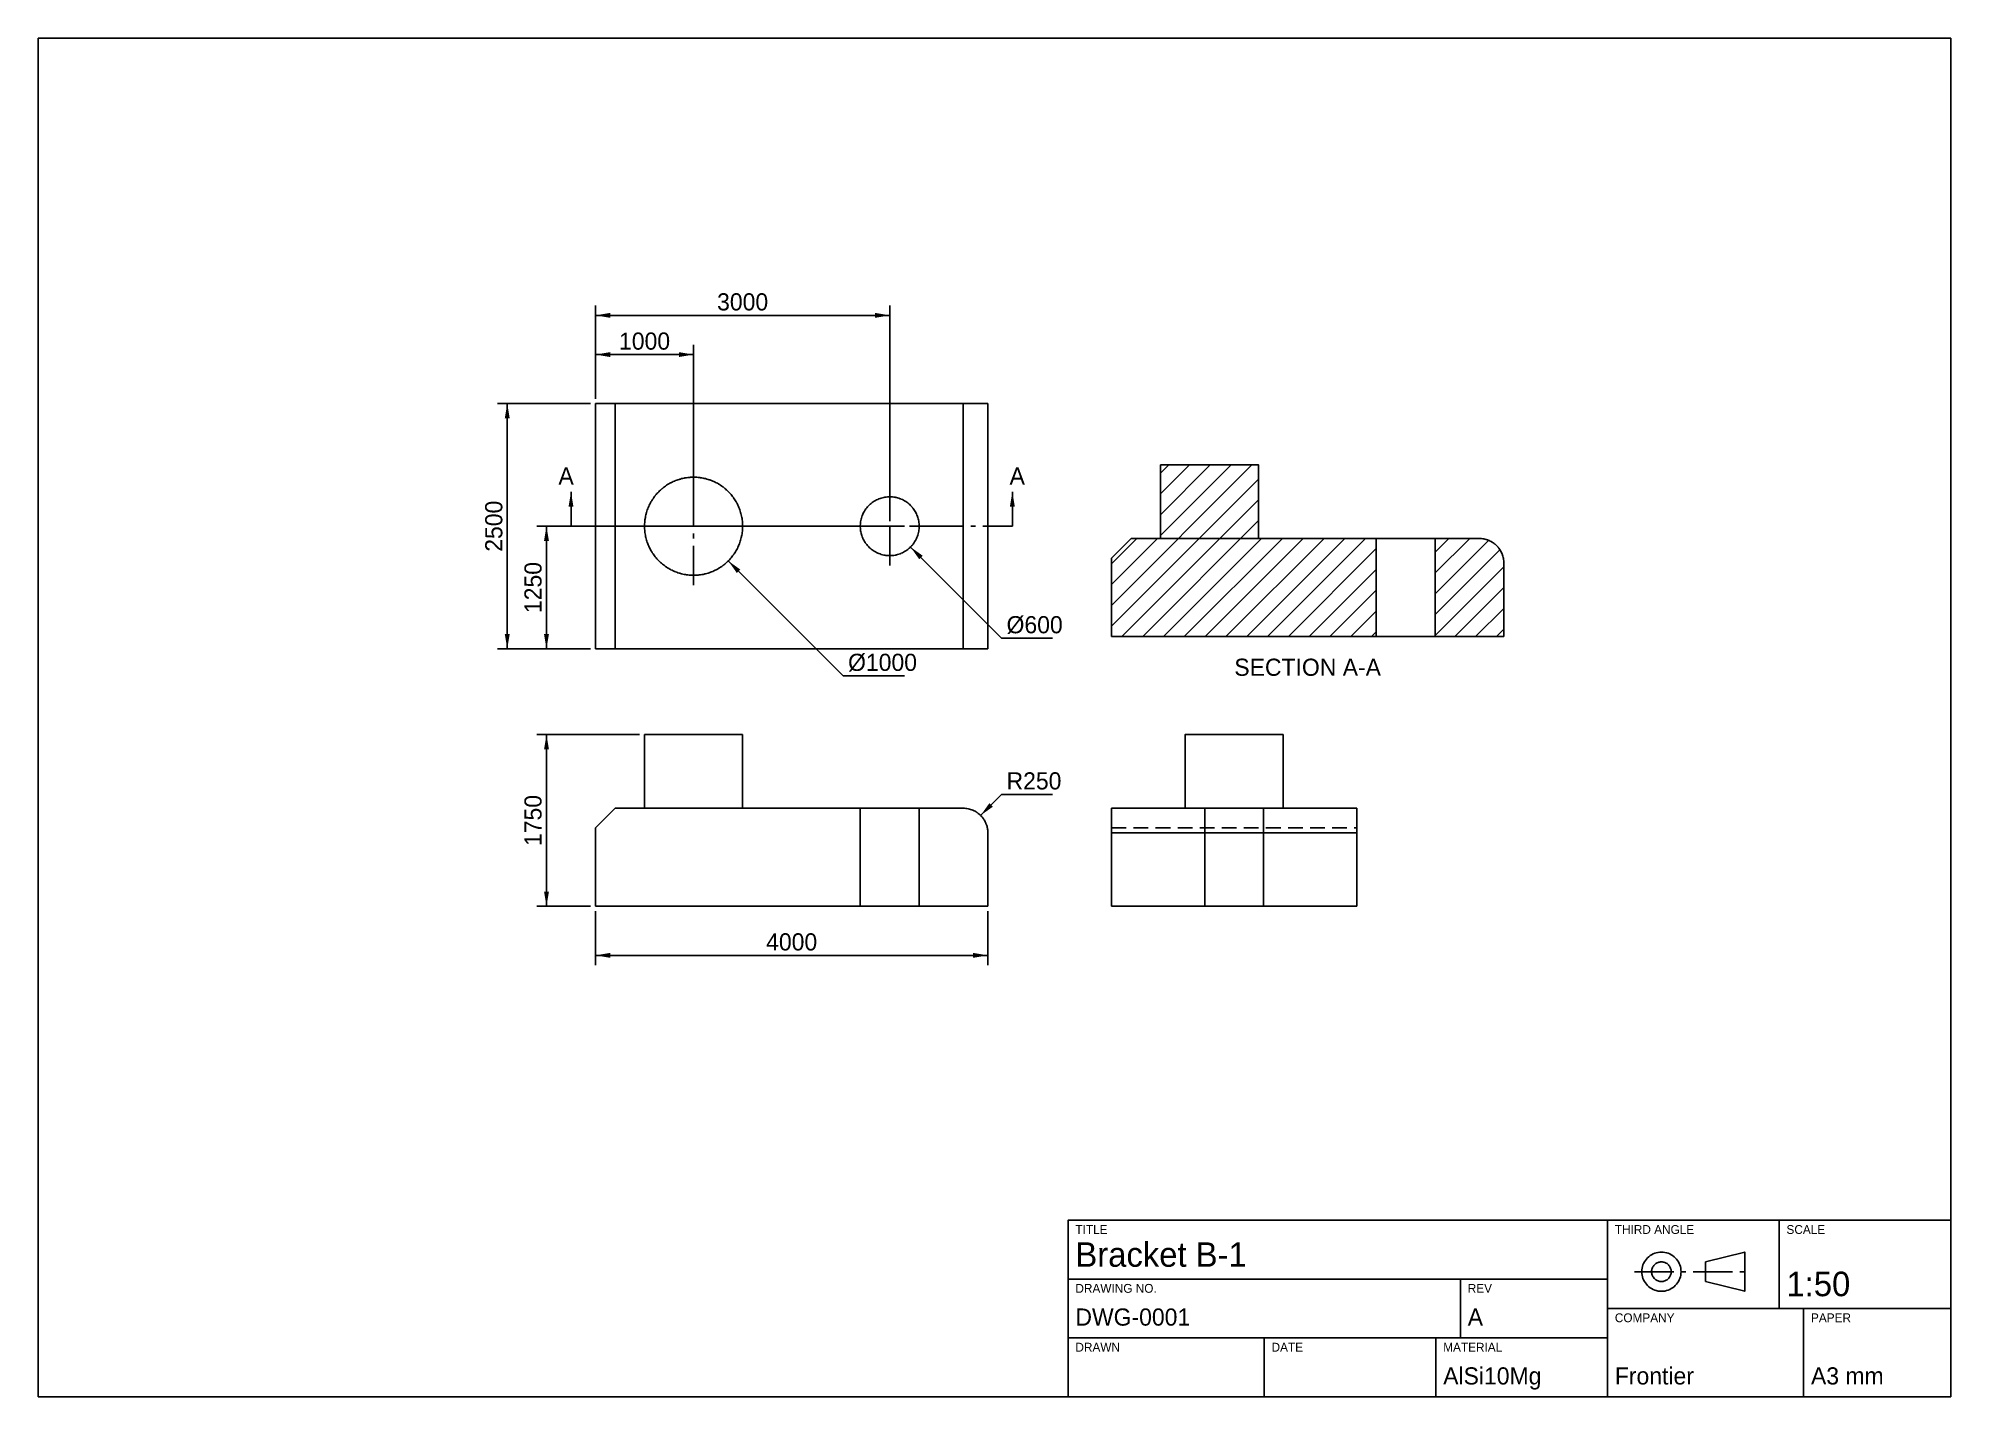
# Model space of a CAD drawing. Extents: x 20 to 410, y 10 to 287.
import ezdxf
from ezdxf.enums import TextEntityAlignment as Align

# ---------------------------------------------------------------- set-up
doc = ezdxf.new("R2010")
doc.units = 0
doc.linetypes.add('CENTER', pattern=[12, 8, -1.5, 1, -1.5])
doc.linetypes.add('HIDDEN', pattern=[4.5, 3, -1.5])
for name, color, linetype in [('BORDER', 7, 'CONTINUOUS'), ('CENTRE', 1, 'CENTER'), ('CUTTING', 1, 'CENTER'), ('DIMENSION', 3, 'CONTINUOUS'), ('HATCH', 8, 'CONTINUOUS'), ('HIDDEN', 5, 'HIDDEN'), ('SECTION', 7, 'CONTINUOUS'), ('TANGENT', 8, 'CONTINUOUS'), ('TITLE', 7, 'CONTINUOUS'), ('VISIBLE', 7, 'CONTINUOUS')]:
    doc.layers.add(name, color=color, linetype=linetype)
doc.styles.get("Standard").update_dxf_attribs({"font": 'txt', "width": 0.6})

msp = doc.modelspace()

# ---------------------------------------------------------------- texts
at = {"layer": 'CUTTING'}
for p in [(127.64, 196), (219.64, 196)]:
    msp.add_text('A', height=3.5, dxfattribs=at).set_placement(p, align=Align.CENTER)
at = {"layer": 'DIMENSION'}
for s, p in [('3000', (163.64, 231.5)), ('1000', (143.64, 223.5)), ('4000', (173.64, 101))]:
    msp.add_text(s, height=3.5, dxfattribs=at).set_placement(p, align=Align.CENTER)
for s, p in [('2500', (114.64, 187.5)), ('1250', (122.64, 175)), ('1750', (122.64, 127.5))]:
    msp.add_text(s, height=3.5, rotation=90, dxfattribs=at).set_placement(p, align=Align.CENTER)
for s, p in [('%%c600', (217.46, 165.67)), ('%%c1000', (185.14, 158)), ('R250', (217.46, 133.83))]:
    msp.add_text(s, height=3.5, dxfattribs=at).set_placement(p)
at = {"layer": 'TITLE'}
msp.add_text('SECTION A-A', height=3.5, dxfattribs=at).set_placement((278.86, 157), align=Align.CENTER)
for s, height, p in [('TITLE', 1.8, (231.5, 43.2)), ('THIRD ANGLE', 1.8, (341.5, 43.2)), ('SCALE', 1.8, (376.5, 43.2)), ('Bracket B-1', 5, (231.5, 36.5)), ('1:50', 5, (376.5, 30.5)), ('DRAWING NO.', 1.8, (231.5, 31.2)), ('REV', 1.8, (311.5, 31.2)), ('DWG-0001', 3.5, (231.5, 24.5)), ('A', 3.5, (311.5, 24.5)), ('COMPANY', 1.8, (341.5, 25.2)), ('PAPER', 1.8, (381.5, 25.2)), ('DRAWN', 1.8, (231.5, 19.2)), ('DATE', 1.8, (271.5, 19.2)), ('MATERIAL', 1.8, (306.5, 19.2)), ('AlSi10Mg', 3.5, (306.5, 12.5)), ('Frontier', 3.5, (341.5, 12.5)), ('A3 mm', 3.5, (381.5, 12.5))]:
    msp.add_text(s, height=height, dxfattribs=at).set_placement(p)

# ---------------------------------------------------------------- linework, layer by layer
at = {"layer": 'BORDER'}
msp.add_lwpolyline([(20, 10), (410, 10), (410, 287), (20, 287), (20, 10)], dxfattribs=at)
at = {"layer": 'CENTRE'}
for p, q in [((153.64, 175.5), (153.64, 199.5)), ((193.64, 179.5), (193.64, 195.5)), ((141.64, 187.5), (165.64, 187.5)), ((185.64, 187.5), (201.64, 187.5)), ((345.5, 35.5), (369.5, 35.5))]:
    msp.add_line(p, q, dxfattribs=at)
at = {"layer": 'CUTTING'}
for p, q in [((128.64, 187.5), (128.64, 194.5)), ((218.64, 187.5), (218.64, 194.5)), ((128.64, 187.5), (218.64, 187.5))]:
    msp.add_line(p, q, dxfattribs=at)
for points in [[(128.64, 194.5), (128.14, 191.5), (129.14, 191.5)], [(218.64, 194.5), (218.14, 191.5), (219.14, 191.5)]]:
    msp.add_solid(points, dxfattribs=at)
at = {"layer": 'DIMENSION'}
for p, q in [((133.64, 213.5), (133.64, 232.5)), ((133.64, 230.5), (193.64, 230.5)), ((193.64, 188.5), (193.64, 232.5)), ((133.64, 213.5), (133.64, 224.5)), ((133.64, 222.5), (153.64, 222.5)), ((153.64, 188.5), (153.64, 224.5)), ((132.64, 212.5), (113.64, 212.5)), ((115.64, 162.5), (115.64, 212.5)), ((192.64, 187.5), (121.64, 187.5)), ((123.64, 162.5), (123.64, 187.5)), ((132.64, 162.5), (113.64, 162.5)), ((132.64, 162.5), (121.64, 162.5)), ((142.64, 145), (121.64, 145)), ((123.64, 110), (123.64, 145)), ((132.64, 110), (121.64, 110)), ((133.64, 109), (133.64, 98)), ((213.64, 109), (213.64, 98)), ((133.64, 100), (213.64, 100))]:
    msp.add_line(p, q, dxfattribs=at)
for points in [[(160.71, 180.43), (184.14, 157), (196.64, 157)], [(197.88, 183.26), (216.46, 164.67), (226.86, 164.67)], [(212.17, 128.54), (216.46, 132.83), (226.86, 132.83)]]:
    msp.add_lwpolyline(points, dxfattribs=at)
for points in [[(133.64, 230.5), (136.64, 230), (136.64, 231)], [(193.64, 230.5), (190.64, 231), (190.64, 230)], [(133.64, 222.5), (136.64, 222), (136.64, 223)], [(153.64, 222.5), (150.64, 223), (150.64, 222)], [(115.64, 212.5), (115.14, 209.5), (116.14, 209.5)], [(123.64, 187.5), (123.14, 184.5), (124.14, 184.5)], [(160.71, 180.43), (162.47, 177.95), (163.18, 178.66)], [(197.88, 183.26), (199.65, 180.78), (200.35, 181.49)], [(115.64, 162.5), (116.14, 165.5), (115.14, 165.5)], [(123.64, 162.5), (124.14, 165.5), (123.14, 165.5)], [(123.64, 145), (123.14, 142), (124.14, 142)], [(212.17, 128.54), (214.65, 130.3), (213.94, 131.01)], [(123.64, 110), (124.14, 113), (123.14, 113)], [(133.64, 100), (136.64, 99.5), (136.64, 100.5)], [(213.64, 100), (210.64, 100.5), (210.64, 99.5)]]:
    msp.add_solid(points, dxfattribs=at)
at = {"layer": 'HATCH'}
for p, q in [((238.86, 171.36), (267.5, 200)), ((248.86, 185.61), (263.26, 200)), ((248.86, 189.85), (259.01, 200)), ((248.86, 194.09), (254.77, 200)), ((248.86, 198.33), (250.53, 200)), ((238.86, 167.12), (268.86, 197.12)), ((240.99, 165), (268.86, 192.88)), ((245.23, 165), (268.86, 188.64)), ((238.86, 175.61), (248.26, 185)), ((238.86, 179.85), (244.01, 185)), ((249.47, 165), (269.47, 185)), ((253.71, 165), (273.71, 185)), ((257.96, 165), (277.96, 185)), ((262.2, 165), (282.2, 185)), ((266.44, 165), (286.44, 185)), ((270.68, 165), (290.68, 185)), ((304.86, 177.97), (311.9, 185)), ((304.86, 182.21), (307.65, 185)), ((304.86, 173.72), (315.76, 184.62)), ((274.93, 165), (292.86, 182.94)), ((304.86, 169.48), (318.08, 182.69)), ((279.17, 165), (292.86, 178.69)), ((304.86, 165.24), (318.86, 179.24)), ((283.41, 165), (292.86, 174.45)), ((308.87, 165), (318.86, 175)), ((287.65, 165), (292.86, 170.21)), ((313.11, 165), (318.86, 170.75)), ((291.9, 165), (292.86, 165.97)), ((317.35, 165), (318.86, 166.51))]:
    msp.add_line(p, q, dxfattribs=at)
at = {"layer": 'HIDDEN'}
for p, q in [((268.86, 185), (248.86, 185)), ((238.86, 126), (288.86, 126))]:
    msp.add_line(p, q, dxfattribs=at)
for points in [[(268.86, 185), (268.86, 185), (268.85, 185), (268.84, 185), (268.82, 185), (268.8, 185), (268.77, 185), (268.76, 185), (268.73, 185), (268.69, 185), (268.65, 185), (268.6, 185), (268.54, 185), (268.48, 185), (268.46, 185), (268.42, 185), (268.35, 185), (268.27, 185), (268.19, 185), (268.1, 185), (268.01, 185), (267.96, 185), (267.92, 185), (267.82, 185), (267.71, 185), (267.6, 185), (267.49, 185), (267.37, 185), (267.28, 185), (267.24, 185), (267.11, 185), (266.98, 185), (266.84, 185), (266.7, 185), (266.56, 185), (266.42, 185), (266.41, 185), (266.25, 185), (266.1, 185), (265.94, 185), (265.77, 185), (265.6, 185), (265.43, 185), (265.41, 185), (265.25, 185), (265.07, 185), (264.89, 185), (264.7, 185), (264.52, 185), (264.32, 185), (264.27, 185), (264.13, 185), (263.93, 185), (263.73, 185), (263.53, 185), (263.32, 185), (263.11, 185), (263.02, 185), (262.9, 185), (262.69, 185), (262.48, 185), (262.26, 185), (262.04, 185), (261.82, 185), (261.68, 185), (261.6, 185), (261.38, 185), (261.15, 185), (260.93, 185), (260.7, 185), (260.47, 185), (260.29, 185), (260.25, 185), (260.02, 185), (259.79, 185), (259.56, 185), (259.33, 185), (259.1, 185), (258.86, 185), (258.63, 185), (258.4, 185), (258.17, 185), (257.94, 185), (257.71, 185), (257.48, 185), (257.44, 185), (257.25, 185), (257.03, 185), (256.8, 185), (256.57, 185), (256.35, 185), (256.13, 185), (256.05, 185), (255.91, 185), (255.69, 185), (255.47, 185), (255.25, 185), (255.04, 185), (254.83, 185), (254.71, 185), (254.61, 185), (254.41, 185), (254.2, 185), (254, 185), (253.8, 185), (253.6, 185), (253.46, 185), (253.4, 185), (253.21, 185), (253.02, 185), (252.84, 185), (252.66, 185), (252.48, 185), (252.32, 185), (252.3, 185), (252.13, 185), (251.96, 185), (251.79, 185), (251.63, 185), (251.47, 185), (251.32, 185), (251.31, 185), (251.17, 185), (251.03, 185), (250.88, 185), (250.75, 185), (250.61, 185), (250.49, 185), (250.45, 185), (250.36, 185), (250.24, 185), (250.13, 185), (250.02, 185), (249.91, 185), (249.81, 185), (249.77, 185), (249.72, 185), (249.63, 185), (249.54, 185), (249.46, 185), (249.38, 185), (249.31, 185), (249.27, 185), (249.25, 185), (249.19, 185), (249.13, 185), (249.08, 185), (249.03, 185), (248.99, 185), (248.97, 185), (248.96, 185), (248.93, 185), (248.91, 185), (248.89, 185), (248.87, 185), (248.87, 185), (248.86, 185)], [(187.64, 110), (187.64, 110.29), (187.64, 110.61), (187.64, 110.92), (187.64, 110.98), (187.64, 111.23), (187.64, 111.55), (187.64, 111.86), (187.64, 111.98), (187.64, 112.17), (187.64, 112.48), (187.64, 112.8), (187.64, 112.99), (187.64, 113.11), (187.64, 113.42), (187.64, 113.74), (187.64, 113.99), (187.64, 114.05), (187.64, 114.36), (187.64, 114.68), (187.64, 114.99), (187.64, 115.3), (187.64, 115.62), (187.64, 115.93), (187.64, 115.99), (187.64, 116.24), (187.64, 116.56), (187.64, 116.87), (187.64, 116.99), (187.64, 117.18), (187.64, 117.49), (187.64, 117.81), (187.64, 118), (187.64, 118.12), (187.64, 118.43), (187.64, 118.75), (187.64, 119), (187.64, 119.06), (187.64, 119.37), (187.64, 119.69), (187.64, 120), (187.64, 120.31), (187.64, 120.63), (187.64, 120.94), (187.64, 121), (187.64, 121.25), (187.64, 121.57), (187.64, 121.88), (187.64, 122), (187.64, 122.19), (187.64, 122.51), (187.64, 122.82), (187.64, 123.01), (187.64, 123.13), (187.64, 123.44), (187.64, 123.76), (187.64, 124.01), (187.64, 124.07), (187.64, 124.38), (187.64, 124.7), (187.64, 125.01), (187.64, 125.32), (187.64, 125.64), (187.64, 125.95), (187.64, 126.01), (187.64, 126.26), (187.64, 126.58), (187.64, 126.89), (187.64, 127.01), (187.64, 127.2), (187.64, 127.52), (187.64, 127.83), (187.64, 128.02), (187.64, 128.14), (187.64, 128.45), (187.64, 128.77), (187.64, 129.02), (187.64, 129.08), (187.64, 129.39), (187.64, 129.71), (187.64, 130)], [(199.64, 110), (199.64, 110.29), (199.64, 110.61), (199.64, 110.92), (199.64, 110.98), (199.64, 111.23), (199.64, 111.55), (199.64, 111.86), (199.64, 111.98), (199.64, 112.17), (199.64, 112.48), (199.64, 112.8), (199.64, 112.99), (199.64, 113.11), (199.64, 113.42), (199.64, 113.74), (199.64, 113.99), (199.64, 114.05), (199.64, 114.36), (199.64, 114.68), (199.64, 114.99), (199.64, 115.3), (199.64, 115.62), (199.64, 115.93), (199.64, 115.99), (199.64, 116.24), (199.64, 116.56), (199.64, 116.87), (199.64, 116.99), (199.64, 117.18), (199.64, 117.49), (199.64, 117.81), (199.64, 118), (199.64, 118.12), (199.64, 118.43), (199.64, 118.75), (199.64, 119), (199.64, 119.06), (199.64, 119.37), (199.64, 119.69), (199.64, 120), (199.64, 120.31), (199.64, 120.63), (199.64, 120.94), (199.64, 121), (199.64, 121.25), (199.64, 121.57), (199.64, 121.88), (199.64, 122), (199.64, 122.19), (199.64, 122.51), (199.64, 122.82), (199.64, 123.01), (199.64, 123.13), (199.64, 123.44), (199.64, 123.76), (199.64, 124.01), (199.64, 124.07), (199.64, 124.38), (199.64, 124.7), (199.64, 125.01), (199.64, 125.32), (199.64, 125.64), (199.64, 125.95), (199.64, 126.01), (199.64, 126.26), (199.64, 126.58), (199.64, 126.89), (199.64, 127.01), (199.64, 127.2), (199.64, 127.52), (199.64, 127.83), (199.64, 128.02), (199.64, 128.14), (199.64, 128.45), (199.64, 128.77), (199.64, 129.02), (199.64, 129.08), (199.64, 129.39), (199.64, 129.71), (199.64, 130)], [(257.86, 110), (257.86, 110.29), (257.86, 110.61), (257.86, 110.92), (257.86, 110.98), (257.86, 111.23), (257.86, 111.55), (257.86, 111.86), (257.86, 111.98), (257.86, 112.17), (257.86, 112.48), (257.86, 112.8), (257.86, 112.99), (257.86, 113.11), (257.86, 113.42), (257.86, 113.74), (257.86, 113.99), (257.86, 114.05), (257.86, 114.36), (257.86, 114.68), (257.86, 114.99), (257.86, 115.3), (257.86, 115.62), (257.86, 115.93), (257.86, 115.99), (257.86, 116.24), (257.86, 116.56), (257.86, 116.87), (257.86, 116.99), (257.86, 117.18), (257.86, 117.49), (257.86, 117.81), (257.86, 118), (257.86, 118.12), (257.86, 118.43), (257.86, 118.75), (257.86, 119), (257.86, 119.06), (257.86, 119.37), (257.86, 119.69), (257.86, 120), (257.86, 120.31), (257.86, 120.63), (257.86, 120.94), (257.86, 121), (257.86, 121.25), (257.86, 121.57), (257.86, 121.88), (257.86, 122), (257.86, 122.19), (257.86, 122.51), (257.86, 122.82), (257.86, 123.01), (257.86, 123.13), (257.86, 123.44), (257.86, 123.76), (257.86, 124.01), (257.86, 124.07), (257.86, 124.38), (257.86, 124.7), (257.86, 125.01), (257.86, 125.32), (257.86, 125.64), (257.86, 125.95), (257.86, 126.01), (257.86, 126.26), (257.86, 126.58), (257.86, 126.89), (257.86, 127.01), (257.86, 127.2), (257.86, 127.52), (257.86, 127.83), (257.86, 128.02), (257.86, 128.14), (257.86, 128.45), (257.86, 128.77), (257.86, 129.02), (257.86, 129.08), (257.86, 129.39), (257.86, 129.71), (257.86, 130)], [(269.86, 110), (269.86, 110.29), (269.86, 110.61), (269.86, 110.92), (269.86, 110.98), (269.86, 111.23), (269.86, 111.55), (269.86, 111.86), (269.86, 111.98), (269.86, 112.17), (269.86, 112.48), (269.86, 112.8), (269.86, 112.99), (269.86, 113.11), (269.86, 113.42), (269.86, 113.74), (269.86, 113.99), (269.86, 114.05), (269.86, 114.36), (269.86, 114.68), (269.86, 114.99), (269.86, 115.3), (269.86, 115.62), (269.86, 115.93), (269.86, 115.99), (269.86, 116.24), (269.86, 116.56), (269.86, 116.87), (269.86, 116.99), (269.86, 117.18), (269.86, 117.49), (269.86, 117.81), (269.86, 118), (269.86, 118.12), (269.86, 118.43), (269.86, 118.75), (269.86, 119), (269.86, 119.06), (269.86, 119.37), (269.86, 119.69), (269.86, 120), (269.86, 120.31), (269.86, 120.63), (269.86, 120.94), (269.86, 121), (269.86, 121.25), (269.86, 121.57), (269.86, 121.88), (269.86, 122), (269.86, 122.19), (269.86, 122.51), (269.86, 122.82), (269.86, 123.01), (269.86, 123.13), (269.86, 123.44), (269.86, 123.76), (269.86, 124.01), (269.86, 124.07), (269.86, 124.38), (269.86, 124.7), (269.86, 125.01), (269.86, 125.32), (269.86, 125.64), (269.86, 125.95), (269.86, 126.01), (269.86, 126.26), (269.86, 126.58), (269.86, 126.89), (269.86, 127.01), (269.86, 127.2), (269.86, 127.52), (269.86, 127.83), (269.86, 128.02), (269.86, 128.14), (269.86, 128.45), (269.86, 128.77), (269.86, 129.02), (269.86, 129.08), (269.86, 129.39), (269.86, 129.71), (269.86, 130)]]:
    msp.add_lwpolyline(points, dxfattribs=at)
at = {"layer": 'SECTION'}
for p, q in [((248.86, 185), (248.86, 200)), ((248.86, 200), (268.86, 200)), ((268.86, 185), (268.86, 200)), ((242.86, 185), (238.86, 181)), ((242.86, 185), (248.86, 185)), ((268.86, 185), (292.86, 185)), ((292.86, 165), (292.86, 185)), ((304.86, 185), (313.86, 185)), ((304.86, 165), (304.86, 185)), ((238.86, 165), (238.86, 181)), ((318.86, 180), (318.86, 165)), ((238.86, 165), (292.86, 165)), ((304.86, 165), (318.86, 165))]:
    msp.add_line(p, q, dxfattribs=at)
msp.add_lwpolyline([(318.86, 180), (318.86, 180.23), (318.84, 180.46), (318.82, 180.69), (318.79, 180.87), (318.78, 180.92), (318.73, 181.14), (318.67, 181.37), (318.61, 181.59), (318.56, 181.71), (318.53, 181.81), (318.44, 182.02), (318.34, 182.23), (318.23, 182.43), (318.19, 182.5), (318.12, 182.63), (317.99, 182.83), (317.85, 183.01), (317.71, 183.19), (317.69, 183.21), (317.56, 183.37), (317.4, 183.54), (317.23, 183.7), (317.08, 183.83), (317.06, 183.85), (316.88, 183.99), (316.69, 184.12), (316.5, 184.25), (316.36, 184.33), (316.3, 184.37), (316.09, 184.48), (315.88, 184.57), (315.67, 184.66), (315.57, 184.7), (315.45, 184.74), (315.23, 184.81), (315.01, 184.87), (314.78, 184.91), (314.73, 184.92), (314.55, 184.95), (314.33, 184.98), (314.1, 184.99), (313.86, 185)], dxfattribs=at)
at = {"layer": 'TANGENT'}
for p, q in [((208.64, 212.5), (208.64, 162.5)), ((213.64, 212.5), (213.64, 162.5)), ((288.86, 130), (238.86, 130)), ((288.86, 125), (238.86, 125))]:
    msp.add_line(p, q, dxfattribs=at)
at = {"layer": 'TITLE'}
for p, q in [((340, 10), (340, 46)), ((375, 28), (375, 46)), ((230, 34), (340, 34)), ((310, 22), (310, 34)), ((340, 28), (410, 28)), ((380, 10), (380, 28)), ((230, 22), (340, 22)), ((270, 10), (270, 22)), ((305, 10), (305, 22))]:
    msp.add_line(p, q, dxfattribs=at)
for points in [[(230, 10), (410, 10), (410, 46), (230, 46), (230, 10)], [(355, 35.5), (354.98, 35.85), (354.94, 36.19), (354.86, 36.54), (354.76, 36.87), (354.63, 37.19), (354.46, 37.5), (354.28, 37.79), (354.06, 38.07), (353.83, 38.33), (353.57, 38.56), (353.29, 38.78), (353, 38.96), (352.69, 39.13), (352.37, 39.26), (352.04, 39.36), (351.69, 39.44), (351.35, 39.48), (351, 39.5), (350.65, 39.48), (350.31, 39.44), (349.96, 39.36), (349.63, 39.26), (349.31, 39.13), (349, 38.96), (348.71, 38.78), (348.43, 38.56), (348.17, 38.33), (347.94, 38.07), (347.72, 37.79), (347.54, 37.5), (347.37, 37.19), (347.24, 36.87), (347.14, 36.54), (347.06, 36.19), (347.02, 35.85), (347, 35.5), (347.02, 35.15), (347.06, 34.81), (347.14, 34.46), (347.24, 34.13), (347.37, 33.81), (347.54, 33.5), (347.72, 33.21), (347.94, 32.93), (348.17, 32.67), (348.43, 32.44), (348.71, 32.22), (349, 32.04), (349.31, 31.87), (349.63, 31.74), (349.96, 31.64), (350.31, 31.56), (350.65, 31.52), (351, 31.5), (351.35, 31.52), (351.69, 31.56), (352.04, 31.64), (352.37, 31.74), (352.69, 31.87), (353, 32.04), (353.29, 32.22), (353.57, 32.44), (353.83, 32.67), (354.06, 32.93), (354.28, 33.21), (354.46, 33.5), (354.63, 33.81), (354.76, 34.13), (354.86, 34.46), (354.94, 34.81), (354.98, 35.15), (355, 35.5)], [(360, 33.5), (368, 31.5), (368, 39.5), (360, 37.5), (360, 33.5)], [(353, 35.5), (352.99, 35.67), (352.97, 35.85), (352.93, 36.02), (352.88, 36.18), (352.81, 36.35), (352.73, 36.5), (352.64, 36.65), (352.53, 36.79), (352.41, 36.91), (352.29, 37.03), (352.15, 37.14), (352, 37.23), (351.85, 37.31), (351.68, 37.38), (351.52, 37.43), (351.35, 37.47), (351.17, 37.49), (351, 37.5), (350.83, 37.49), (350.65, 37.47), (350.48, 37.43), (350.32, 37.38), (350.15, 37.31), (350, 37.23), (349.85, 37.14), (349.71, 37.03), (349.59, 36.91), (349.47, 36.79), (349.36, 36.65), (349.27, 36.5), (349.19, 36.35), (349.12, 36.18), (349.07, 36.02), (349.03, 35.85), (349.01, 35.67), (349, 35.5), (349.01, 35.33), (349.03, 35.15), (349.07, 34.98), (349.12, 34.82), (349.19, 34.65), (349.27, 34.5), (349.36, 34.35), (349.47, 34.21), (349.59, 34.09), (349.71, 33.97), (349.85, 33.86), (350, 33.77), (350.15, 33.69), (350.32, 33.62), (350.48, 33.57), (350.65, 33.53), (350.83, 33.51), (351, 33.5), (351.17, 33.51), (351.35, 33.53), (351.52, 33.57), (351.68, 33.62), (351.85, 33.69), (352, 33.77), (352.15, 33.86), (352.29, 33.97), (352.41, 34.09), (352.53, 34.21), (352.64, 34.35), (352.73, 34.5), (352.81, 34.65), (352.88, 34.82), (352.93, 34.98), (352.97, 35.15), (352.99, 35.33), (353, 35.5)]]:
    msp.add_lwpolyline(points, dxfattribs=at)
at = {"layer": 'VISIBLE'}
for p, q in [((213.64, 212.5), (133.64, 212.5)), ((133.64, 212.5), (137.64, 212.5)), ((133.64, 212.5), (133.64, 162.5)), ((133.64, 162.5), (133.64, 212.5)), ((208.64, 212.5), (137.64, 212.5)), ((137.64, 162.5), (137.64, 212.5)), ((213.64, 162.5), (213.64, 212.5)), ((238.86, 181), (242.86, 185)), ((248.86, 185), (242.86, 185)), ((313.86, 185), (268.86, 185)), ((238.86, 165), (238.86, 181)), ((318.86, 165), (318.86, 180)), ((318.86, 165), (238.86, 165)), ((133.64, 162.5), (213.64, 162.5)), ((133.64, 162.5), (137.64, 162.5)), ((137.64, 162.5), (208.64, 162.5)), ((133.64, 126), (137.64, 130)), ((133.64, 126), (137.64, 130)), ((137.64, 130), (208.64, 130)), ((208.64, 130), (137.64, 130)), ((238.86, 126), (238.86, 130)), ((238.86, 130), (288.86, 130)), ((288.86, 126), (288.86, 130)), ((133.64, 110), (133.64, 126)), ((133.64, 110), (133.64, 126)), ((213.64, 110), (213.64, 125)), ((213.64, 110), (213.64, 125)), ((238.86, 110), (238.86, 126)), ((238.86, 110), (238.86, 125)), ((288.86, 110), (288.86, 126)), ((288.86, 110), (288.86, 125)), ((133.64, 110), (213.64, 110)), ((213.64, 110), (133.64, 110)), ((238.86, 110), (288.86, 110)), ((288.86, 110), (238.86, 110))]:
    msp.add_line(p, q, dxfattribs=at)
for points in [[(208.64, 212.5), (208.89, 212.5), (209.14, 212.5), (209.39, 212.5), (209.64, 212.5), (209.89, 212.5), (210.13, 212.5), (210.18, 212.5), (210.37, 212.5), (210.61, 212.5), (210.84, 212.5), (211.06, 212.5), (211.28, 212.5), (211.49, 212.5), (211.57, 212.5), (211.7, 212.5), (211.89, 212.5), (212.08, 212.5), (212.26, 212.5), (212.43, 212.5), (212.59, 212.5), (212.68, 212.5), (212.74, 212.5), (212.88, 212.5), (213.01, 212.5), (213.12, 212.5), (213.23, 212.5), (213.32, 212.5), (213.39, 212.5), (213.41, 212.5), (213.48, 212.5), (213.53, 212.5), (213.58, 212.5), (213.61, 212.5), (213.63, 212.5), (213.64, 212.5)], [(268.86, 200), (268.86, 200), (268.85, 200), (268.84, 200), (268.82, 200), (268.8, 200), (268.77, 200), (268.76, 200), (268.73, 200), (268.69, 200), (268.65, 200), (268.6, 200), (268.54, 200), (268.48, 200), (268.46, 200), (268.42, 200), (268.35, 200), (268.27, 200), (268.19, 200), (268.1, 200), (268.01, 200), (267.96, 200), (267.92, 200), (267.82, 200), (267.71, 200), (267.6, 200), (267.49, 200), (267.37, 200), (267.28, 200), (267.24, 200), (267.11, 200), (266.98, 200), (266.84, 200), (266.7, 200), (266.56, 200), (266.42, 200), (266.41, 200), (266.25, 200), (266.1, 200), (265.94, 200), (265.77, 200), (265.6, 200), (265.43, 200), (265.41, 200), (265.25, 200), (265.07, 200), (264.89, 200), (264.7, 200), (264.52, 200), (264.32, 200), (264.27, 200), (264.13, 200), (263.93, 200), (263.73, 200), (263.53, 200), (263.32, 200), (263.11, 200), (263.02, 200), (262.9, 200), (262.69, 200), (262.48, 200), (262.26, 200), (262.04, 200), (261.82, 200), (261.68, 200), (261.6, 200), (261.38, 200), (261.15, 200), (260.93, 200), (260.7, 200), (260.47, 200), (260.29, 200), (260.25, 200), (260.02, 200), (259.79, 200), (259.56, 200), (259.33, 200), (259.1, 200), (258.86, 200), (258.63, 200), (258.4, 200), (258.17, 200), (257.94, 200), (257.71, 200), (257.48, 200), (257.44, 200), (257.25, 200), (257.03, 200), (256.8, 200), (256.57, 200), (256.35, 200), (256.13, 200), (256.05, 200), (255.91, 200), (255.69, 200), (255.47, 200), (255.25, 200), (255.04, 200), (254.83, 200), (254.71, 200), (254.61, 200), (254.41, 200), (254.2, 200), (254, 200), (253.8, 200), (253.6, 200), (253.46, 200), (253.4, 200), (253.21, 200), (253.02, 200), (252.84, 200), (252.66, 200), (252.48, 200), (252.32, 200), (252.3, 200), (252.13, 200), (251.96, 200), (251.79, 200), (251.63, 200), (251.47, 200), (251.32, 200), (251.31, 200), (251.17, 200), (251.03, 200), (250.88, 200), (250.75, 200), (250.61, 200), (250.49, 200), (250.45, 200), (250.36, 200), (250.24, 200), (250.13, 200), (250.02, 200), (249.91, 200), (249.81, 200), (249.77, 200), (249.72, 200), (249.63, 200), (249.54, 200), (249.46, 200), (249.38, 200), (249.31, 200), (249.27, 200), (249.25, 200), (249.19, 200), (249.13, 200), (249.08, 200), (249.03, 200), (248.99, 200), (248.97, 200), (248.96, 200), (248.93, 200), (248.91, 200), (248.89, 200), (248.87, 200), (248.87, 200), (248.86, 200)], [(248.86, 185), (248.86, 185.22), (248.86, 185.45), (248.86, 185.69), (248.86, 185.87), (248.86, 185.92), (248.86, 186.16), (248.86, 186.39), (248.86, 186.63), (248.86, 186.75), (248.86, 186.86), (248.86, 187.1), (248.86, 187.33), (248.86, 187.57), (248.86, 187.64), (248.86, 187.8), (248.86, 188.04), (248.86, 188.27), (248.86, 188.51), (248.86, 188.52), (248.86, 188.74), (248.86, 188.98), (248.86, 189.21), (248.86, 189.41), (248.86, 189.45), (248.86, 189.68), (248.86, 189.92), (248.86, 190.15), (248.86, 190.29), (248.86, 190.39), (248.86, 190.62), (248.86, 190.86), (248.86, 191.09), (248.86, 191.17), (248.86, 191.33), (248.86, 191.56), (248.86, 191.8), (248.86, 192.03), (248.86, 192.06), (248.86, 192.27), (248.86, 192.5), (248.86, 192.73), (248.86, 192.94), (248.86, 192.97), (248.86, 193.2), (248.86, 193.44), (248.86, 193.67), (248.86, 193.83), (248.86, 193.91), (248.86, 194.14), (248.86, 194.38), (248.86, 194.61), (248.86, 194.71), (248.86, 194.85), (248.86, 195.08), (248.86, 195.32), (248.86, 195.55), (248.86, 195.59), (248.86, 195.79), (248.86, 196.02), (248.86, 196.26), (248.86, 196.48), (248.86, 196.49), (248.86, 196.73), (248.86, 196.96), (248.86, 197.2), (248.86, 197.36), (248.86, 197.43), (248.86, 197.67), (248.86, 197.9), (248.86, 198.14), (248.86, 198.25), (248.86, 198.37), (248.86, 198.61), (248.86, 198.84), (248.86, 199.08), (248.86, 199.13), (248.86, 199.31), (248.86, 199.55), (248.86, 199.78), (248.86, 200)], [(268.86, 185), (268.86, 185.22), (268.86, 185.45), (268.86, 185.69), (268.86, 185.87), (268.86, 185.92), (268.86, 186.16), (268.86, 186.39), (268.86, 186.63), (268.86, 186.75), (268.86, 186.86), (268.86, 187.1), (268.86, 187.33), (268.86, 187.57), (268.86, 187.64), (268.86, 187.8), (268.86, 188.04), (268.86, 188.27), (268.86, 188.51), (268.86, 188.52), (268.86, 188.74), (268.86, 188.98), (268.86, 189.21), (268.86, 189.41), (268.86, 189.45), (268.86, 189.68), (268.86, 189.92), (268.86, 190.15), (268.86, 190.29), (268.86, 190.39), (268.86, 190.62), (268.86, 190.86), (268.86, 191.09), (268.86, 191.17), (268.86, 191.33), (268.86, 191.56), (268.86, 191.8), (268.86, 192.03), (268.86, 192.06), (268.86, 192.27), (268.86, 192.5), (268.86, 192.73), (268.86, 192.94), (268.86, 192.97), (268.86, 193.2), (268.86, 193.44), (268.86, 193.67), (268.86, 193.83), (268.86, 193.91), (268.86, 194.14), (268.86, 194.38), (268.86, 194.61), (268.86, 194.71), (268.86, 194.85), (268.86, 195.08), (268.86, 195.32), (268.86, 195.55), (268.86, 195.59), (268.86, 195.79), (268.86, 196.02), (268.86, 196.26), (268.86, 196.48), (268.86, 196.49), (268.86, 196.73), (268.86, 196.96), (268.86, 197.2), (268.86, 197.36), (268.86, 197.43), (268.86, 197.67), (268.86, 197.9), (268.86, 198.14), (268.86, 198.25), (268.86, 198.37), (268.86, 198.61), (268.86, 198.84), (268.86, 199.08), (268.86, 199.13), (268.86, 199.31), (268.86, 199.55), (268.86, 199.78), (268.86, 200)], [(163.64, 187.5), (163.63, 187.76), (163.62, 188.02), (163.61, 188.28), (163.58, 188.53), (163.58, 188.54), (163.55, 188.79), (163.51, 189.05), (163.47, 189.31), (163.42, 189.55), (163.42, 189.56), (163.36, 189.82), (163.3, 190.07), (163.23, 190.32), (163.16, 190.54), (163.15, 190.57), (163.07, 190.81), (162.98, 191.06), (162.89, 191.3), (162.8, 191.5), (162.79, 191.54), (162.68, 191.77), (162.56, 192.01), (162.44, 192.24), (162.34, 192.43), (162.32, 192.46), (162.19, 192.69), (162.05, 192.91), (161.91, 193.12), (161.79, 193.29), (161.76, 193.34), (161.6, 193.54), (161.44, 193.75), (161.28, 193.95), (161.15, 194.1), (161.11, 194.15), (160.93, 194.34), (160.75, 194.53), (160.57, 194.71), (160.43, 194.84), (160.38, 194.88), (160.18, 195.06), (159.99, 195.22), (159.78, 195.39), (159.64, 195.5), (159.58, 195.54), (159.37, 195.7), (159.15, 195.84), (158.93, 195.98), (158.78, 196.07), (158.71, 196.12), (158.49, 196.25), (158.26, 196.37), (158.02, 196.49), (157.87, 196.56), (157.79, 196.6), (157.55, 196.7), (157.31, 196.8), (157.07, 196.89), (156.92, 196.94), (156.82, 196.98), (156.58, 197.06), (156.33, 197.13), (156.08, 197.2), (155.93, 197.23), (155.82, 197.26), (155.57, 197.31), (155.32, 197.36), (155.06, 197.4), (154.92, 197.42), (154.8, 197.43), (154.54, 197.46), (154.28, 197.48), (154.03, 197.49), (153.89, 197.5), (153.77, 197.5), (153.51, 197.5), (153.25, 197.49), (152.99, 197.48), (152.86, 197.47), (152.73, 197.46), (152.47, 197.43), (152.21, 197.4), (151.96, 197.36), (151.84, 197.34), (151.7, 197.31), (151.45, 197.26), (151.19, 197.2), (150.94, 197.13), (150.84, 197.1), (150.69, 197.06), (150.45, 196.98), (150.2, 196.89), (149.96, 196.8), (149.87, 196.76), (149.72, 196.7), (149.48, 196.6), (149.25, 196.49), (149.02, 196.37), (148.94, 196.33), (148.79, 196.25), (148.56, 196.12), (148.34, 195.98), (148.12, 195.84), (148.05, 195.8), (147.91, 195.7), (147.7, 195.54), (147.49, 195.39), (147.29, 195.22), (147.23, 195.18), (147.09, 195.06), (146.89, 194.88), (146.7, 194.71), (146.52, 194.53), (146.47, 194.48), (146.34, 194.34), (146.16, 194.15), (145.99, 193.95), (145.83, 193.75), (145.79, 193.71), (145.67, 193.54), (145.52, 193.34), (145.37, 193.12), (145.22, 192.91), (145.2, 192.87), (145.09, 192.69), (144.95, 192.46), (144.83, 192.24), (144.71, 192.01), (144.69, 191.97), (144.59, 191.77), (144.49, 191.54), (144.38, 191.3), (144.29, 191.06), (144.28, 191.03), (144.2, 190.81), (144.12, 190.57), (144.04, 190.32), (143.97, 190.07), (143.97, 190.05), (143.91, 189.82), (143.85, 189.56), (143.8, 189.31), (143.76, 189.05), (143.75, 189.04), (143.72, 188.79), (143.69, 188.54), (143.67, 188.28), (143.65, 188.02), (143.65, 188.01), (143.64, 187.76), (143.64, 187.5), (143.64, 187.24), (143.65, 186.99), (143.65, 186.98), (143.67, 186.72), (143.69, 186.46), (143.72, 186.21), (143.75, 185.96), (143.76, 185.95), (143.8, 185.69), (143.85, 185.44), (143.91, 185.18), (143.97, 184.95), (143.97, 184.93), (144.04, 184.68), (144.12, 184.43), (144.2, 184.19), (144.28, 183.97), (144.29, 183.94), (144.38, 183.7), (144.49, 183.46), (144.59, 183.23), (144.69, 183.03), (144.71, 182.99), (144.83, 182.76), (144.95, 182.54), (145.09, 182.31), (145.2, 182.13), (145.22, 182.09), (145.37, 181.88), (145.52, 181.66), (145.67, 181.46), (145.79, 181.29), (145.83, 181.25), (145.99, 181.05), (146.16, 180.85), (146.34, 180.66), (146.47, 180.52), (146.52, 180.47), (146.7, 180.29), (146.89, 180.12), (147.09, 179.94), (147.23, 179.82), (147.29, 179.78), (147.49, 179.61), (147.7, 179.46), (147.91, 179.3), (148.05, 179.2), (148.12, 179.16), (148.34, 179.02), (148.56, 178.88), (148.79, 178.75), (148.94, 178.67), (149.02, 178.63), (149.25, 178.51), (149.48, 178.4), (149.72, 178.3), (149.87, 178.24), (149.96, 178.2), (150.2, 178.11), (150.45, 178.02), (150.69, 177.94), (150.84, 177.9), (150.94, 177.87), (151.19, 177.8), (151.45, 177.74), (151.7, 177.69), (151.84, 177.66), (151.96, 177.64), (152.21, 177.6), (152.47, 177.57), (152.73, 177.54), (152.86, 177.53), (152.99, 177.52), (153.25, 177.51), (153.51, 177.5), (153.77, 177.5), (153.89, 177.5), (154.03, 177.51), (154.28, 177.52), (154.54, 177.54), (154.8, 177.57), (154.92, 177.58), (155.06, 177.6), (155.32, 177.64), (155.57, 177.69), (155.82, 177.74), (155.93, 177.77), (156.08, 177.8), (156.33, 177.87), (156.58, 177.94), (156.82, 178.02), (156.92, 178.06), (157.07, 178.11), (157.31, 178.2), (157.55, 178.3), (157.79, 178.4), (157.87, 178.44), (158.02, 178.51), (158.26, 178.63), (158.49, 178.75), (158.71, 178.88), (158.78, 178.93), (158.93, 179.02), (159.15, 179.16), (159.37, 179.3), (159.58, 179.46), (159.64, 179.5), (159.78, 179.61), (159.99, 179.78), (160.18, 179.94), (160.38, 180.12), (160.43, 180.16), (160.57, 180.29), (160.75, 180.47), (160.93, 180.66), (161.11, 180.85), (161.15, 180.9), (161.28, 181.05), (161.44, 181.25), (161.6, 181.46), (161.76, 181.66), (161.79, 181.71), (161.91, 181.88), (162.05, 182.09), (162.19, 182.31), (162.32, 182.54), (162.34, 182.57), (162.44, 182.76), (162.56, 182.99), (162.68, 183.23), (162.79, 183.46), (162.8, 183.5), (162.89, 183.7), (162.98, 183.94), (163.07, 184.19), (163.15, 184.43), (163.16, 184.46), (163.23, 184.68), (163.3, 184.93), (163.36, 185.18), (163.42, 185.44), (163.42, 185.45), (163.47, 185.69), (163.51, 185.95), (163.55, 186.21), (163.58, 186.46), (163.58, 186.47), (163.61, 186.72), (163.62, 186.98), (163.63, 187.24), (163.64, 187.5)], [(163.64, 187.5), (163.63, 187.76), (163.62, 188.02), (163.61, 188.28), (163.58, 188.53), (163.58, 188.54), (163.55, 188.79), (163.51, 189.05), (163.47, 189.31), (163.42, 189.55), (163.42, 189.56), (163.36, 189.82), (163.3, 190.07), (163.23, 190.32), (163.16, 190.54), (163.15, 190.57), (163.07, 190.81), (162.98, 191.06), (162.89, 191.3), (162.8, 191.5), (162.79, 191.54), (162.68, 191.77), (162.56, 192.01), (162.44, 192.24), (162.34, 192.43), (162.32, 192.46), (162.19, 192.69), (162.05, 192.91), (161.91, 193.12), (161.79, 193.29), (161.76, 193.34), (161.6, 193.54), (161.44, 193.75), (161.28, 193.95), (161.15, 194.1), (161.11, 194.15), (160.93, 194.34), (160.75, 194.53), (160.57, 194.71), (160.43, 194.84), (160.38, 194.88), (160.18, 195.06), (159.99, 195.22), (159.78, 195.39), (159.64, 195.5), (159.58, 195.54), (159.37, 195.7), (159.15, 195.84), (158.93, 195.98), (158.78, 196.07), (158.71, 196.12), (158.49, 196.25), (158.26, 196.37), (158.02, 196.49), (157.87, 196.56), (157.79, 196.6), (157.55, 196.7), (157.31, 196.8), (157.07, 196.89), (156.92, 196.94), (156.82, 196.98), (156.58, 197.06), (156.33, 197.13), (156.08, 197.2), (155.93, 197.23), (155.82, 197.26), (155.57, 197.31), (155.32, 197.36), (155.06, 197.4), (154.92, 197.42), (154.8, 197.43), (154.54, 197.46), (154.28, 197.48), (154.03, 197.49), (153.89, 197.5), (153.77, 197.5), (153.51, 197.5), (153.25, 197.49), (152.99, 197.48), (152.86, 197.47), (152.73, 197.46), (152.47, 197.43), (152.21, 197.4), (151.96, 197.36), (151.84, 197.34), (151.7, 197.31), (151.45, 197.26), (151.19, 197.2), (150.94, 197.13), (150.84, 197.1), (150.69, 197.06), (150.45, 196.98), (150.2, 196.89), (149.96, 196.8), (149.87, 196.76), (149.72, 196.7), (149.48, 196.6), (149.25, 196.49), (149.02, 196.37), (148.94, 196.33), (148.79, 196.25), (148.56, 196.12), (148.34, 195.98), (148.12, 195.84), (148.05, 195.8), (147.91, 195.7), (147.7, 195.54), (147.49, 195.39), (147.29, 195.22), (147.23, 195.18), (147.09, 195.06), (146.89, 194.88), (146.7, 194.71), (146.52, 194.53), (146.47, 194.48), (146.34, 194.34), (146.16, 194.15), (145.99, 193.95), (145.83, 193.75), (145.79, 193.71), (145.67, 193.54), (145.52, 193.34), (145.37, 193.12), (145.22, 192.91), (145.2, 192.87), (145.09, 192.69), (144.95, 192.46), (144.83, 192.24), (144.71, 192.01), (144.69, 191.97), (144.59, 191.77), (144.49, 191.54), (144.38, 191.3), (144.29, 191.06), (144.28, 191.03), (144.2, 190.81), (144.12, 190.57), (144.04, 190.32), (143.97, 190.07), (143.97, 190.05), (143.91, 189.82), (143.85, 189.56), (143.8, 189.31), (143.76, 189.05), (143.75, 189.04), (143.72, 188.79), (143.69, 188.54), (143.67, 188.28), (143.65, 188.02), (143.65, 188.01), (143.64, 187.76), (143.64, 187.5), (143.64, 187.24), (143.65, 186.99), (143.65, 186.98), (143.67, 186.72), (143.69, 186.46), (143.72, 186.21), (143.75, 185.96), (143.76, 185.95), (143.8, 185.69), (143.85, 185.44), (143.91, 185.18), (143.97, 184.95), (143.97, 184.93), (144.04, 184.68), (144.12, 184.43), (144.2, 184.19), (144.28, 183.97), (144.29, 183.94), (144.38, 183.7), (144.49, 183.46), (144.59, 183.23), (144.69, 183.03), (144.71, 182.99), (144.83, 182.76), (144.95, 182.54), (145.09, 182.31), (145.2, 182.13), (145.22, 182.09), (145.37, 181.88), (145.52, 181.66), (145.67, 181.46), (145.79, 181.29), (145.83, 181.25), (145.99, 181.05), (146.16, 180.85), (146.34, 180.66), (146.47, 180.52), (146.52, 180.47), (146.7, 180.29), (146.89, 180.12), (147.09, 179.94), (147.23, 179.82), (147.29, 179.78), (147.49, 179.61), (147.7, 179.46), (147.91, 179.3), (148.05, 179.2), (148.12, 179.16), (148.34, 179.02), (148.56, 178.88), (148.79, 178.75), (148.94, 178.67), (149.02, 178.63), (149.25, 178.51), (149.48, 178.4), (149.72, 178.3), (149.87, 178.24), (149.96, 178.2), (150.2, 178.11), (150.45, 178.02), (150.69, 177.94), (150.84, 177.9), (150.94, 177.87), (151.19, 177.8), (151.45, 177.74), (151.7, 177.69), (151.84, 177.66), (151.96, 177.64), (152.21, 177.6), (152.47, 177.57), (152.73, 177.54), (152.86, 177.53), (152.99, 177.52), (153.25, 177.51), (153.51, 177.5), (153.77, 177.5), (153.89, 177.5), (154.03, 177.51), (154.28, 177.52), (154.54, 177.54), (154.8, 177.57), (154.92, 177.58), (155.06, 177.6), (155.32, 177.64), (155.57, 177.69), (155.82, 177.74), (155.93, 177.77), (156.08, 177.8), (156.33, 177.87), (156.58, 177.94), (156.82, 178.02), (156.92, 178.06), (157.07, 178.11), (157.31, 178.2), (157.55, 178.3), (157.79, 178.4), (157.87, 178.44), (158.02, 178.51), (158.26, 178.63), (158.49, 178.75), (158.71, 178.88), (158.78, 178.93), (158.93, 179.02), (159.15, 179.16), (159.37, 179.3), (159.58, 179.46), (159.64, 179.5), (159.78, 179.61), (159.99, 179.78), (160.18, 179.94), (160.38, 180.12), (160.43, 180.16), (160.57, 180.29), (160.75, 180.47), (160.93, 180.66), (161.11, 180.85), (161.15, 180.9), (161.28, 181.05), (161.44, 181.25), (161.6, 181.46), (161.76, 181.66), (161.79, 181.71), (161.91, 181.88), (162.05, 182.09), (162.19, 182.31), (162.32, 182.54), (162.34, 182.57), (162.44, 182.76), (162.56, 182.99), (162.68, 183.23), (162.79, 183.46), (162.8, 183.5), (162.89, 183.7), (162.98, 183.94), (163.07, 184.19), (163.15, 184.43), (163.16, 184.46), (163.23, 184.68), (163.3, 184.93), (163.36, 185.18), (163.42, 185.44), (163.42, 185.45), (163.47, 185.69), (163.51, 185.95), (163.55, 186.21), (163.58, 186.46), (163.58, 186.47), (163.61, 186.72), (163.62, 186.98), (163.63, 187.24), (163.64, 187.5)], [(199.64, 187.5), (199.63, 187.76), (199.61, 188.02), (199.59, 188.28), (199.55, 188.51), (199.55, 188.53), (199.5, 188.79), (199.43, 189.04), (199.36, 189.29), (199.29, 189.5), (199.28, 189.54), (199.19, 189.78), (199.08, 190.02), (198.97, 190.25), (198.87, 190.43), (198.84, 190.48), (198.71, 190.7), (198.57, 190.92), (198.41, 191.13), (198.3, 191.27), (198.25, 191.33), (198.08, 191.53), (197.9, 191.72), (197.71, 191.9), (197.6, 192), (197.52, 192.07), (197.32, 192.24), (197.11, 192.39), (196.89, 192.54), (196.78, 192.61), (196.67, 192.67), (196.45, 192.8), (196.21, 192.92), (195.98, 193.02), (195.87, 193.07), (195.74, 193.12), (195.49, 193.21), (195.24, 193.28), (194.99, 193.35), (194.9, 193.37), (194.73, 193.4), (194.48, 193.44), (194.22, 193.47), (193.96, 193.49), (193.89, 193.49), (193.7, 193.5), (193.44, 193.5), (193.18, 193.48), (192.92, 193.46), (192.87, 193.45), (192.67, 193.42), (192.41, 193.37), (192.16, 193.31), (191.91, 193.25), (191.88, 193.24), (191.66, 193.16), (191.41, 193.07), (191.18, 192.97), (190.94, 192.86), (190.93, 192.86), (190.71, 192.74), (190.49, 192.61), (190.27, 192.47), (190.07, 192.32), (190.06, 192.32), (189.85, 192.16), (189.65, 191.99), (189.46, 191.81), (189.3, 191.65), (189.28, 191.63), (189.11, 191.43), (188.94, 191.23), (188.78, 191.03), (188.66, 190.86), (188.63, 190.81), (188.49, 190.59), (188.37, 190.37), (188.25, 190.14), (188.17, 189.97), (188.14, 189.9), (188.04, 189.66), (187.95, 189.42), (187.87, 189.17), (187.83, 189.01), (187.81, 188.92), (187.75, 188.66), (187.7, 188.41), (187.67, 188.15), (187.66, 188.01), (187.65, 187.89), (187.64, 187.63), (187.64, 187.37), (187.65, 187.11), (187.66, 186.99), (187.67, 186.85), (187.7, 186.59), (187.75, 186.34), (187.81, 186.08), (187.83, 185.99), (187.87, 185.83), (187.95, 185.58), (188.04, 185.34), (188.14, 185.1), (188.17, 185.03), (188.25, 184.86), (188.37, 184.63), (188.49, 184.41), (188.63, 184.19), (188.66, 184.14), (188.78, 183.97), (188.94, 183.77), (189.11, 183.57), (189.28, 183.37), (189.3, 183.35), (189.46, 183.19), (189.65, 183.01), (189.85, 182.84), (190.06, 182.68), (190.07, 182.68), (190.27, 182.53), (190.49, 182.39), (190.71, 182.26), (190.93, 182.14), (190.94, 182.14), (191.18, 182.03), (191.41, 181.93), (191.66, 181.84), (191.88, 181.76), (191.91, 181.75), (192.16, 181.69), (192.41, 181.63), (192.67, 181.58), (192.87, 181.55), (192.92, 181.54), (193.18, 181.52), (193.44, 181.5), (193.7, 181.5), (193.89, 181.51), (193.96, 181.51), (194.22, 181.53), (194.48, 181.56), (194.73, 181.6), (194.9, 181.63), (194.99, 181.65), (195.24, 181.72), (195.49, 181.79), (195.74, 181.88), (195.87, 181.93), (195.98, 181.98), (196.21, 182.08), (196.45, 182.2), (196.67, 182.33), (196.78, 182.39), (196.89, 182.46), (197.11, 182.61), (197.32, 182.76), (197.52, 182.93), (197.6, 183), (197.71, 183.1), (197.9, 183.28), (198.08, 183.47), (198.25, 183.67), (198.3, 183.73), (198.41, 183.87), (198.57, 184.08), (198.71, 184.3), (198.84, 184.52), (198.87, 184.57), (198.97, 184.75), (199.08, 184.98), (199.19, 185.22), (199.28, 185.46), (199.29, 185.5), (199.36, 185.71), (199.43, 185.96), (199.5, 186.21), (199.55, 186.47), (199.55, 186.49), (199.59, 186.72), (199.61, 186.98), (199.63, 187.24), (199.64, 187.5)], [(199.64, 187.5), (199.63, 187.76), (199.61, 188.02), (199.59, 188.28), (199.55, 188.51), (199.55, 188.53), (199.5, 188.79), (199.43, 189.04), (199.36, 189.29), (199.29, 189.5), (199.28, 189.54), (199.19, 189.78), (199.08, 190.02), (198.97, 190.25), (198.87, 190.43), (198.84, 190.48), (198.71, 190.7), (198.57, 190.92), (198.41, 191.13), (198.3, 191.27), (198.25, 191.33), (198.08, 191.53), (197.9, 191.72), (197.71, 191.9), (197.6, 192), (197.52, 192.07), (197.32, 192.24), (197.11, 192.39), (196.89, 192.54), (196.78, 192.61), (196.67, 192.67), (196.45, 192.8), (196.21, 192.92), (195.98, 193.02), (195.87, 193.07), (195.74, 193.12), (195.49, 193.21), (195.24, 193.28), (194.99, 193.35), (194.9, 193.37), (194.73, 193.4), (194.48, 193.44), (194.22, 193.47), (193.96, 193.49), (193.89, 193.49), (193.7, 193.5), (193.44, 193.5), (193.18, 193.48), (192.92, 193.46), (192.87, 193.45), (192.67, 193.42), (192.41, 193.37), (192.16, 193.31), (191.91, 193.25), (191.88, 193.24), (191.66, 193.16), (191.41, 193.07), (191.18, 192.97), (190.94, 192.86), (190.93, 192.86), (190.71, 192.74), (190.49, 192.61), (190.27, 192.47), (190.07, 192.32), (190.06, 192.32), (189.85, 192.16), (189.65, 191.99), (189.46, 191.81), (189.3, 191.65), (189.28, 191.63), (189.11, 191.43), (188.94, 191.23), (188.78, 191.03), (188.66, 190.86), (188.63, 190.81), (188.49, 190.59), (188.37, 190.37), (188.25, 190.14), (188.17, 189.97), (188.14, 189.9), (188.04, 189.66), (187.95, 189.42), (187.87, 189.17), (187.83, 189.01), (187.81, 188.92), (187.75, 188.66), (187.7, 188.41), (187.67, 188.15), (187.66, 188.01), (187.65, 187.89), (187.64, 187.63), (187.64, 187.37), (187.65, 187.11), (187.66, 186.99), (187.67, 186.85), (187.7, 186.59), (187.75, 186.34), (187.81, 186.08), (187.83, 185.99), (187.87, 185.83), (187.95, 185.58), (188.04, 185.34), (188.14, 185.1), (188.17, 185.03), (188.25, 184.86), (188.37, 184.63), (188.49, 184.41), (188.63, 184.19), (188.66, 184.14), (188.78, 183.97), (188.94, 183.77), (189.11, 183.57), (189.28, 183.37), (189.3, 183.35), (189.46, 183.19), (189.65, 183.01), (189.85, 182.84), (190.06, 182.68), (190.07, 182.68), (190.27, 182.53), (190.49, 182.39), (190.71, 182.26), (190.93, 182.14), (190.94, 182.14), (191.18, 182.03), (191.41, 181.93), (191.66, 181.84), (191.88, 181.76), (191.91, 181.75), (192.16, 181.69), (192.41, 181.63), (192.67, 181.58), (192.87, 181.55), (192.92, 181.54), (193.18, 181.52), (193.44, 181.5), (193.7, 181.5), (193.89, 181.51), (193.96, 181.51), (194.22, 181.53), (194.48, 181.56), (194.73, 181.6), (194.9, 181.63), (194.99, 181.65), (195.24, 181.72), (195.49, 181.79), (195.74, 181.88), (195.87, 181.93), (195.98, 181.98), (196.21, 182.08), (196.45, 182.2), (196.67, 182.33), (196.78, 182.39), (196.89, 182.46), (197.11, 182.61), (197.32, 182.76), (197.52, 182.93), (197.6, 183), (197.71, 183.1), (197.9, 183.28), (198.08, 183.47), (198.25, 183.67), (198.3, 183.73), (198.41, 183.87), (198.57, 184.08), (198.71, 184.3), (198.84, 184.52), (198.87, 184.57), (198.97, 184.75), (199.08, 184.98), (199.19, 185.22), (199.28, 185.46), (199.29, 185.5), (199.36, 185.71), (199.43, 185.96), (199.5, 186.21), (199.55, 186.47), (199.55, 186.49), (199.59, 186.72), (199.61, 186.98), (199.63, 187.24), (199.64, 187.5)], [(304.86, 185), (304.86, 185), (304.85, 185), (304.82, 185), (304.79, 185), (304.75, 185), (304.71, 185), (304.69, 185), (304.65, 185), (304.58, 185), (304.51, 185), (304.43, 185), (304.34, 185), (304.24, 185), (304.18, 185), (304.14, 185), (304.02, 185), (303.9, 185), (303.77, 185), (303.64, 185), (303.49, 185), (303.36, 185), (303.34, 185), (303.19, 185), (303.02, 185), (302.86, 185), (302.68, 185), (302.5, 185), (302.32, 185), (302.27, 185), (302.13, 185), (301.93, 185), (301.73, 185), (301.53, 185), (301.32, 185), (301.11, 185), (300.99, 185), (300.89, 185), (300.67, 185), (300.45, 185), (300.23, 185), (300.01, 185), (299.78, 185), (299.59, 185), (299.55, 185), (299.32, 185), (299.09, 185), (298.86, 185), (298.63, 185), (298.4, 185), (298.18, 185), (298.14, 185), (297.95, 185), (297.72, 185), (297.5, 185), (297.27, 185), (297.05, 185), (296.84, 185), (296.74, 185), (296.62, 185), (296.41, 185), (296.2, 185), (296, 185), (295.8, 185), (295.6, 185), (295.46, 185), (295.41, 185), (295.23, 185), (295.05, 185), (294.87, 185), (294.7, 185), (294.54, 185), (294.38, 185), (294.37, 185), (294.24, 185), (294.09, 185), (293.96, 185), (293.83, 185), (293.71, 185), (293.59, 185), (293.55, 185), (293.49, 185), (293.39, 185), (293.3, 185), (293.22, 185), (293.14, 185), (293.08, 185), (293.04, 185), (293.02, 185), (292.97, 185), (292.93, 185), (292.9, 185), (292.88, 185), (292.87, 185), (292.86, 185)], [(292.86, 165), (292.86, 165.29), (292.86, 165.61), (292.86, 165.89), (292.86, 165.92), (292.86, 166.23), (292.86, 166.55), (292.86, 166.8), (292.86, 166.86), (292.86, 167.17), (292.86, 167.48), (292.86, 167.71), (292.86, 167.8), (292.86, 168.11), (292.86, 168.42), (292.86, 168.62), (292.86, 168.74), (292.86, 169.05), (292.86, 169.36), (292.86, 169.53), (292.86, 169.68), (292.86, 169.99), (292.86, 170.3), (292.86, 170.45), (292.86, 170.62), (292.86, 170.93), (292.86, 171.24), (292.86, 171.36), (292.86, 171.56), (292.86, 171.87), (292.86, 172.18), (292.86, 172.27), (292.86, 172.49), (292.86, 172.81), (292.86, 173.12), (292.86, 173.18), (292.86, 173.43), (292.86, 173.75), (292.86, 174.06), (292.86, 174.09), (292.86, 174.37), (292.86, 174.69), (292.86, 175), (292.86, 175.31), (292.86, 175.63), (292.86, 175.91), (292.86, 175.94), (292.86, 176.25), (292.86, 176.57), (292.86, 176.82), (292.86, 176.88), (292.86, 177.19), (292.86, 177.51), (292.86, 177.73), (292.86, 177.82), (292.86, 178.13), (292.86, 178.44), (292.86, 178.64), (292.86, 178.76), (292.86, 179.07), (292.86, 179.38), (292.86, 179.55), (292.86, 179.7), (292.86, 180.01), (292.86, 180.32), (292.86, 180.47), (292.86, 180.64), (292.86, 180.95), (292.86, 181.26), (292.86, 181.38), (292.86, 181.58), (292.86, 181.89), (292.86, 182.2), (292.86, 182.29), (292.86, 182.52), (292.86, 182.83), (292.86, 183.14), (292.86, 183.2), (292.86, 183.45), (292.86, 183.77), (292.86, 184.08), (292.86, 184.11), (292.86, 184.39), (292.86, 184.71), (292.86, 185)], [(304.86, 165), (304.86, 165.29), (304.86, 165.61), (304.86, 165.89), (304.86, 165.92), (304.86, 166.23), (304.86, 166.55), (304.86, 166.8), (304.86, 166.86), (304.86, 167.17), (304.86, 167.48), (304.86, 167.71), (304.86, 167.8), (304.86, 168.11), (304.86, 168.42), (304.86, 168.62), (304.86, 168.74), (304.86, 169.05), (304.86, 169.36), (304.86, 169.53), (304.86, 169.68), (304.86, 169.99), (304.86, 170.3), (304.86, 170.45), (304.86, 170.62), (304.86, 170.93), (304.86, 171.24), (304.86, 171.36), (304.86, 171.56), (304.86, 171.87), (304.86, 172.18), (304.86, 172.27), (304.86, 172.49), (304.86, 172.81), (304.86, 173.12), (304.86, 173.18), (304.86, 173.43), (304.86, 173.75), (304.86, 174.06), (304.86, 174.09), (304.86, 174.37), (304.86, 174.69), (304.86, 175), (304.86, 175.31), (304.86, 175.63), (304.86, 175.91), (304.86, 175.94), (304.86, 176.25), (304.86, 176.57), (304.86, 176.82), (304.86, 176.88), (304.86, 177.19), (304.86, 177.51), (304.86, 177.73), (304.86, 177.82), (304.86, 178.13), (304.86, 178.44), (304.86, 178.64), (304.86, 178.76), (304.86, 179.07), (304.86, 179.38), (304.86, 179.55), (304.86, 179.7), (304.86, 180.01), (304.86, 180.32), (304.86, 180.47), (304.86, 180.64), (304.86, 180.95), (304.86, 181.26), (304.86, 181.38), (304.86, 181.58), (304.86, 181.89), (304.86, 182.2), (304.86, 182.29), (304.86, 182.52), (304.86, 182.83), (304.86, 183.14), (304.86, 183.2), (304.86, 183.45), (304.86, 183.77), (304.86, 184.08), (304.86, 184.11), (304.86, 184.39), (304.86, 184.71), (304.86, 185)], [(313.86, 185), (314.1, 184.99), (314.33, 184.98), (314.55, 184.95), (314.73, 184.92), (314.78, 184.91), (315.01, 184.87), (315.23, 184.81), (315.45, 184.74), (315.57, 184.7), (315.67, 184.66), (315.88, 184.57), (316.09, 184.48), (316.3, 184.37), (316.36, 184.33), (316.5, 184.25), (316.69, 184.12), (316.88, 183.99), (317.06, 183.85), (317.08, 183.83), (317.23, 183.7), (317.4, 183.54), (317.56, 183.37), (317.69, 183.21), (317.71, 183.19), (317.85, 183.01), (317.99, 182.83), (318.12, 182.63), (318.19, 182.5), (318.23, 182.43), (318.34, 182.23), (318.44, 182.02), (318.53, 181.81), (318.56, 181.71), (318.61, 181.59), (318.67, 181.37), (318.73, 181.14), (318.78, 180.92), (318.79, 180.87), (318.82, 180.69), (318.84, 180.46), (318.86, 180.23), (318.86, 180)], [(304.86, 165), (304.86, 165), (304.85, 165), (304.82, 165), (304.79, 165), (304.75, 165), (304.71, 165), (304.69, 165), (304.65, 165), (304.58, 165), (304.51, 165), (304.43, 165), (304.34, 165), (304.24, 165), (304.18, 165), (304.14, 165), (304.02, 165), (303.9, 165), (303.77, 165), (303.64, 165), (303.49, 165), (303.36, 165), (303.34, 165), (303.19, 165), (303.02, 165), (302.86, 165), (302.68, 165), (302.5, 165), (302.32, 165), (302.27, 165), (302.13, 165), (301.93, 165), (301.73, 165), (301.53, 165), (301.32, 165), (301.11, 165), (300.99, 165), (300.89, 165), (300.67, 165), (300.45, 165), (300.23, 165), (300.01, 165), (299.78, 165), (299.59, 165), (299.55, 165), (299.32, 165), (299.09, 165), (298.86, 165), (298.63, 165), (298.4, 165), (298.18, 165), (298.14, 165), (297.95, 165), (297.72, 165), (297.5, 165), (297.27, 165), (297.05, 165), (296.84, 165), (296.74, 165), (296.62, 165), (296.41, 165), (296.2, 165), (296, 165), (295.8, 165), (295.6, 165), (295.46, 165), (295.41, 165), (295.23, 165), (295.05, 165), (294.87, 165), (294.7, 165), (294.54, 165), (294.38, 165), (294.37, 165), (294.24, 165), (294.09, 165), (293.96, 165), (293.83, 165), (293.71, 165), (293.59, 165), (293.55, 165), (293.49, 165), (293.39, 165), (293.3, 165), (293.22, 165), (293.14, 165), (293.08, 165), (293.04, 165), (293.02, 165), (292.97, 165), (292.93, 165), (292.9, 165), (292.88, 165), (292.87, 165), (292.86, 165)], [(213.64, 162.5), (213.63, 162.5), (213.61, 162.5), (213.58, 162.5), (213.53, 162.5), (213.48, 162.5), (213.41, 162.5), (213.39, 162.5), (213.32, 162.5), (213.23, 162.5), (213.12, 162.5), (213.01, 162.5), (212.88, 162.5), (212.74, 162.5), (212.68, 162.5), (212.59, 162.5), (212.43, 162.5), (212.26, 162.5), (212.08, 162.5), (211.89, 162.5), (211.7, 162.5), (211.57, 162.5), (211.49, 162.5), (211.28, 162.5), (211.06, 162.5), (210.84, 162.5), (210.61, 162.5), (210.37, 162.5), (210.18, 162.5), (210.13, 162.5), (209.89, 162.5), (209.64, 162.5), (209.39, 162.5), (209.14, 162.5), (208.89, 162.5), (208.64, 162.5)], [(163.64, 145), (163.63, 145), (163.62, 145), (163.61, 145), (163.58, 145), (163.55, 145), (163.51, 145), (163.51, 145), (163.47, 145), (163.42, 145), (163.36, 145), (163.3, 145), (163.23, 145), (163.15, 145), (163.12, 145), (163.07, 145), (162.98, 145), (162.89, 145), (162.79, 145), (162.68, 145), (162.56, 145), (162.49, 145), (162.44, 145), (162.32, 145), (162.19, 145), (162.05, 145), (161.91, 145), (161.76, 145), (161.63, 145), (161.6, 145), (161.44, 145), (161.28, 145), (161.11, 145), (160.93, 145), (160.75, 145), (160.57, 145), (160.56, 145), (160.38, 145), (160.18, 145), (159.99, 145), (159.78, 145), (159.58, 145), (159.37, 145), (159.32, 145), (159.15, 145), (158.93, 145), (158.71, 145), (158.49, 145), (158.26, 145), (158.02, 145), (157.92, 145), (157.79, 145), (157.55, 145), (157.31, 145), (157.07, 145), (156.82, 145), (156.58, 145), (156.42, 145), (156.33, 145), (156.08, 145), (155.82, 145), (155.57, 145), (155.32, 145), (155.06, 145), (154.84, 145), (154.8, 145), (154.54, 145), (154.28, 145), (154.03, 145), (153.77, 145), (153.51, 145), (153.25, 145), (153.23, 145), (152.99, 145), (152.73, 145), (152.47, 145), (152.21, 145), (151.96, 145), (151.7, 145), (151.64, 145), (151.45, 145), (151.19, 145), (150.94, 145), (150.69, 145), (150.45, 145), (150.2, 145), (150.09, 145), (149.96, 145), (149.72, 145), (149.48, 145), (149.25, 145), (149.02, 145), (148.79, 145), (148.64, 145), (148.56, 145), (148.34, 145), (148.12, 145), (147.91, 145), (147.7, 145), (147.49, 145), (147.31, 145), (147.29, 145), (147.09, 145), (146.89, 145), (146.7, 145), (146.52, 145), (146.34, 145), (146.16, 145), (146.15, 145), (145.99, 145), (145.83, 145), (145.67, 145), (145.52, 145), (145.37, 145), (145.22, 145), (145.18, 145), (145.09, 145), (144.95, 145), (144.83, 145), (144.71, 145), (144.59, 145), (144.49, 145), (144.44, 145), (144.38, 145), (144.29, 145), (144.2, 145), (144.12, 145), (144.04, 145), (143.97, 145), (143.93, 145), (143.91, 145), (143.85, 145), (143.8, 145), (143.76, 145), (143.72, 145), (143.69, 145), (143.67, 145), (143.67, 145), (143.65, 145), (143.64, 145), (143.64, 145), (143.64, 145), (143.65, 145), (143.67, 145), (143.67, 145), (143.69, 145), (143.72, 145), (143.76, 145), (143.8, 145), (143.85, 145), (143.91, 145), (143.93, 145), (143.97, 145), (144.04, 145), (144.12, 145), (144.2, 145), (144.29, 145), (144.38, 145), (144.44, 145), (144.49, 145), (144.59, 145), (144.71, 145), (144.83, 145), (144.95, 145), (145.09, 145), (145.18, 145), (145.22, 145), (145.37, 145), (145.52, 145), (145.67, 145), (145.83, 145), (145.99, 145), (146.15, 145), (146.16, 145), (146.34, 145), (146.52, 145), (146.7, 145), (146.89, 145), (147.09, 145), (147.29, 145), (147.31, 145), (147.49, 145), (147.7, 145), (147.91, 145), (148.12, 145), (148.34, 145), (148.56, 145), (148.64, 145), (148.79, 145), (149.02, 145), (149.25, 145), (149.48, 145), (149.72, 145), (149.96, 145), (150.09, 145), (150.2, 145), (150.45, 145), (150.69, 145), (150.94, 145), (151.19, 145), (151.45, 145), (151.64, 145), (151.7, 145), (151.96, 145), (152.21, 145), (152.47, 145), (152.73, 145), (152.99, 145), (153.23, 145), (153.25, 145), (153.51, 145), (153.77, 145), (154.03, 145), (154.28, 145), (154.54, 145), (154.8, 145), (154.84, 145), (155.06, 145), (155.32, 145), (155.57, 145), (155.82, 145), (156.08, 145), (156.33, 145), (156.42, 145), (156.58, 145), (156.82, 145), (157.07, 145), (157.31, 145), (157.55, 145), (157.79, 145), (157.92, 145), (158.02, 145), (158.26, 145), (158.49, 145), (158.71, 145), (158.93, 145), (159.15, 145), (159.32, 145), (159.37, 145), (159.58, 145), (159.78, 145), (159.99, 145), (160.18, 145), (160.38, 145), (160.56, 145), (160.57, 145), (160.75, 145), (160.93, 145), (161.11, 145), (161.28, 145), (161.44, 145), (161.6, 145), (161.63, 145), (161.76, 145), (161.91, 145), (162.05, 145), (162.19, 145), (162.32, 145), (162.44, 145), (162.49, 145), (162.56, 145), (162.68, 145), (162.79, 145), (162.89, 145), (162.98, 145), (163.07, 145), (163.12, 145), (163.15, 145), (163.23, 145), (163.3, 145), (163.36, 145), (163.42, 145), (163.47, 145), (163.51, 145), (163.51, 145), (163.55, 145), (163.58, 145), (163.61, 145), (163.62, 145), (163.63, 145), (163.64, 145)], [(143.64, 130), (143.64, 130.22), (143.64, 130.45), (143.64, 130.69), (143.64, 130.92), (143.64, 130.99), (143.64, 131.16), (143.64, 131.39), (143.64, 131.63), (143.64, 131.86), (143.64, 131.99), (143.64, 132.1), (143.64, 132.33), (143.64, 132.57), (143.64, 132.8), (143.64, 132.99), (143.64, 133.04), (143.64, 133.27), (143.64, 133.51), (143.64, 133.74), (143.64, 133.98), (143.64, 133.99), (143.64, 134.21), (143.64, 134.45), (143.64, 134.68), (143.64, 134.92), (143.64, 134.99), (143.64, 135.15), (143.64, 135.39), (143.64, 135.62), (143.64, 135.86), (143.64, 136), (143.64, 136.09), (143.64, 136.33), (143.64, 136.56), (143.64, 136.8), (143.64, 137), (143.64, 137.03), (143.64, 137.27), (143.64, 137.5), (143.64, 137.73), (143.64, 137.97), (143.64, 138), (143.64, 138.2), (143.64, 138.44), (143.64, 138.67), (143.64, 138.91), (143.64, 139), (143.64, 139.14), (143.64, 139.38), (143.64, 139.61), (143.64, 139.85), (143.64, 140.01), (143.64, 140.08), (143.64, 140.32), (143.64, 140.55), (143.64, 140.79), (143.64, 141.01), (143.64, 141.02), (143.64, 141.26), (143.64, 141.49), (143.64, 141.73), (143.64, 141.96), (143.64, 142.01), (143.64, 142.2), (143.64, 142.43), (143.64, 142.67), (143.64, 142.9), (143.64, 143.01), (143.64, 143.14), (143.64, 143.37), (143.64, 143.61), (143.64, 143.84), (143.64, 144.01), (143.64, 144.08), (143.64, 144.31), (143.64, 144.55), (143.64, 144.78), (143.64, 145)], [(163.64, 130), (163.64, 130.22), (163.64, 130.45), (163.64, 130.69), (163.64, 130.92), (163.64, 130.99), (163.64, 131.16), (163.64, 131.39), (163.64, 131.63), (163.64, 131.86), (163.64, 131.99), (163.64, 132.1), (163.64, 132.33), (163.64, 132.57), (163.64, 132.8), (163.64, 132.99), (163.64, 133.04), (163.64, 133.27), (163.64, 133.51), (163.64, 133.74), (163.64, 133.98), (163.64, 133.99), (163.64, 134.21), (163.64, 134.45), (163.64, 134.68), (163.64, 134.92), (163.64, 134.99), (163.64, 135.15), (163.64, 135.39), (163.64, 135.62), (163.64, 135.86), (163.64, 136), (163.64, 136.09), (163.64, 136.33), (163.64, 136.56), (163.64, 136.8), (163.64, 137), (163.64, 137.03), (163.64, 137.27), (163.64, 137.5), (163.64, 137.73), (163.64, 137.97), (163.64, 138), (163.64, 138.2), (163.64, 138.44), (163.64, 138.67), (163.64, 138.91), (163.64, 139), (163.64, 139.14), (163.64, 139.38), (163.64, 139.61), (163.64, 139.85), (163.64, 140.01), (163.64, 140.08), (163.64, 140.32), (163.64, 140.55), (163.64, 140.79), (163.64, 141.01), (163.64, 141.02), (163.64, 141.26), (163.64, 141.49), (163.64, 141.73), (163.64, 141.96), (163.64, 142.01), (163.64, 142.2), (163.64, 142.43), (163.64, 142.67), (163.64, 142.9), (163.64, 143.01), (163.64, 143.14), (163.64, 143.37), (163.64, 143.61), (163.64, 143.84), (163.64, 144.01), (163.64, 144.08), (163.64, 144.31), (163.64, 144.55), (163.64, 144.78), (163.64, 145)], [(253.86, 130), (253.86, 130.22), (253.86, 130.45), (253.86, 130.69), (253.86, 130.92), (253.86, 130.99), (253.86, 131.16), (253.86, 131.39), (253.86, 131.63), (253.86, 131.86), (253.86, 131.99), (253.86, 132.1), (253.86, 132.33), (253.86, 132.57), (253.86, 132.8), (253.86, 132.99), (253.86, 133.04), (253.86, 133.27), (253.86, 133.51), (253.86, 133.74), (253.86, 133.98), (253.86, 133.99), (253.86, 134.21), (253.86, 134.45), (253.86, 134.68), (253.86, 134.92), (253.86, 134.99), (253.86, 135.15), (253.86, 135.39), (253.86, 135.62), (253.86, 135.86), (253.86, 136), (253.86, 136.09), (253.86, 136.33), (253.86, 136.56), (253.86, 136.8), (253.86, 137), (253.86, 137.03), (253.86, 137.27), (253.86, 137.5), (253.86, 137.73), (253.86, 137.97), (253.86, 138), (253.86, 138.2), (253.86, 138.44), (253.86, 138.67), (253.86, 138.91), (253.86, 139), (253.86, 139.14), (253.86, 139.38), (253.86, 139.61), (253.86, 139.85), (253.86, 140.01), (253.86, 140.08), (253.86, 140.32), (253.86, 140.55), (253.86, 140.79), (253.86, 141.01), (253.86, 141.02), (253.86, 141.26), (253.86, 141.49), (253.86, 141.73), (253.86, 141.96), (253.86, 142.01), (253.86, 142.2), (253.86, 142.43), (253.86, 142.67), (253.86, 142.9), (253.86, 143.01), (253.86, 143.14), (253.86, 143.37), (253.86, 143.61), (253.86, 143.84), (253.86, 144.01), (253.86, 144.08), (253.86, 144.31), (253.86, 144.55), (253.86, 144.78), (253.86, 145)], [(263.86, 145), (264.12, 145), (264.38, 145), (264.64, 145), (264.9, 145), (265.16, 145), (265.42, 145), (265.47, 145), (265.67, 145), (265.93, 145), (266.18, 145), (266.43, 145), (266.68, 145), (266.93, 145), (267.03, 145), (267.18, 145), (267.42, 145), (267.66, 145), (267.9, 145), (268.14, 145), (268.37, 145), (268.51, 145), (268.6, 145), (268.83, 145), (269.05, 145), (269.27, 145), (269.49, 145), (269.7, 145), (269.87, 145), (269.91, 145), (270.11, 145), (270.31, 145), (270.51, 145), (270.7, 145), (270.89, 145), (271.07, 145), (271.08, 145), (271.25, 145), (271.42, 145), (271.59, 145), (271.75, 145), (271.91, 145), (272.06, 145), (272.09, 145), (272.21, 145), (272.35, 145), (272.48, 145), (272.61, 145), (272.73, 145), (272.85, 145), (272.9, 145), (272.96, 145), (273.07, 145), (273.16, 145), (273.26, 145), (273.34, 145), (273.42, 145), (273.47, 145), (273.49, 145), (273.56, 145), (273.62, 145), (273.68, 145), (273.72, 145), (273.76, 145), (273.79, 145), (273.8, 145), (273.82, 145), (273.84, 145), (273.86, 145), (273.86, 145), (273.86, 145), (273.86, 145), (273.86, 145), (273.84, 145), (273.82, 145), (273.8, 145), (273.76, 145), (273.72, 145), (273.68, 145), (273.66, 145), (273.62, 145), (273.56, 145), (273.49, 145), (273.42, 145), (273.34, 145), (273.26, 145), (273.21, 145), (273.16, 145), (273.07, 145), (272.96, 145), (272.85, 145), (272.73, 145), (272.61, 145), (272.52, 145), (272.48, 145), (272.35, 145), (272.21, 145), (272.06, 145), (271.91, 145), (271.75, 145), (271.61, 145), (271.59, 145), (271.42, 145), (271.25, 145), (271.07, 145), (270.89, 145), (270.7, 145), (270.51, 145), (270.5, 145), (270.31, 145), (270.11, 145), (269.91, 145), (269.7, 145), (269.49, 145), (269.27, 145), (269.21, 145), (269.05, 145), (268.83, 145), (268.6, 145), (268.37, 145), (268.14, 145), (267.9, 145), (267.78, 145), (267.66, 145), (267.42, 145), (267.18, 145), (266.93, 145), (266.68, 145), (266.43, 145), (266.26, 145), (266.18, 145), (265.93, 145), (265.67, 145), (265.42, 145), (265.16, 145), (264.9, 145), (264.67, 145), (264.64, 145), (264.38, 145), (264.12, 145), (263.86, 145), (263.6, 145), (263.35, 145), (263.09, 145), (263.06, 145), (262.83, 145), (262.57, 145), (262.31, 145), (262.06, 145), (261.8, 145), (261.55, 145), (261.47, 145), (261.3, 145), (261.05, 145), (260.8, 145), (260.55, 145), (260.31, 145), (260.07, 145), (259.94, 145), (259.83, 145), (259.59, 145), (259.36, 145), (259.13, 145), (258.9, 145), (258.68, 145), (258.52, 145), (258.46, 145), (258.24, 145), (258.03, 145), (257.82, 145), (257.61, 145), (257.41, 145), (257.23, 145), (257.22, 145), (257.03, 145), (256.84, 145), (256.66, 145), (256.48, 145), (256.31, 145), (256.14, 145), (256.12, 145), (255.98, 145), (255.82, 145), (255.67, 145), (255.52, 145), (255.38, 145), (255.25, 145), (255.2, 145), (255.12, 145), (255, 145), (254.88, 145), (254.77, 145), (254.66, 145), (254.56, 145), (254.51, 145), (254.47, 145), (254.39, 145), (254.31, 145), (254.23, 145), (254.17, 145), (254.11, 145), (254.07, 145), (254.05, 145), (254.01, 145), (253.97, 145), (253.93, 145), (253.91, 145), (253.89, 145), (253.87, 145), (253.87, 145), (253.87, 145), (253.87, 145), (253.87, 145), (253.89, 145), (253.91, 145), (253.93, 145), (253.94, 145), (253.97, 145), (254.01, 145), (254.05, 145), (254.11, 145), (254.17, 145), (254.23, 145), (254.26, 145), (254.31, 145), (254.39, 145), (254.47, 145), (254.56, 145), (254.66, 145), (254.77, 145), (254.83, 145), (254.88, 145), (255, 145), (255.12, 145), (255.25, 145), (255.38, 145), (255.52, 145), (255.63, 145), (255.67, 145), (255.82, 145), (255.98, 145), (256.14, 145), (256.31, 145), (256.48, 145), (256.65, 145), (256.66, 145), (256.84, 145), (257.03, 145), (257.22, 145), (257.41, 145), (257.61, 145), (257.82, 145), (257.86, 145), (258.03, 145), (258.24, 145), (258.46, 145), (258.68, 145), (258.9, 145), (259.13, 145), (259.22, 145), (259.36, 145), (259.59, 145), (259.83, 145), (260.07, 145), (260.31, 145), (260.55, 145), (260.7, 145), (260.8, 145), (261.05, 145), (261.3, 145), (261.55, 145), (261.8, 145), (262.06, 145), (262.26, 145), (262.31, 145), (262.57, 145), (262.83, 145), (263.09, 145), (263.35, 145), (263.6, 145), (263.86, 145)], [(273.86, 130), (273.86, 130.22), (273.86, 130.45), (273.86, 130.69), (273.86, 130.92), (273.86, 130.99), (273.86, 131.16), (273.86, 131.39), (273.86, 131.63), (273.86, 131.86), (273.86, 131.99), (273.86, 132.1), (273.86, 132.33), (273.86, 132.57), (273.86, 132.8), (273.86, 132.99), (273.86, 133.04), (273.86, 133.27), (273.86, 133.51), (273.86, 133.74), (273.86, 133.98), (273.86, 133.99), (273.86, 134.21), (273.86, 134.45), (273.86, 134.68), (273.86, 134.92), (273.86, 134.99), (273.86, 135.15), (273.86, 135.39), (273.86, 135.62), (273.86, 135.86), (273.86, 136), (273.86, 136.09), (273.86, 136.33), (273.86, 136.56), (273.86, 136.8), (273.86, 137), (273.86, 137.03), (273.86, 137.27), (273.86, 137.5), (273.86, 137.73), (273.86, 137.97), (273.86, 138), (273.86, 138.2), (273.86, 138.44), (273.86, 138.67), (273.86, 138.91), (273.86, 139), (273.86, 139.14), (273.86, 139.38), (273.86, 139.61), (273.86, 139.85), (273.86, 140.01), (273.86, 140.08), (273.86, 140.32), (273.86, 140.55), (273.86, 140.79), (273.86, 141.01), (273.86, 141.02), (273.86, 141.26), (273.86, 141.49), (273.86, 141.73), (273.86, 141.96), (273.86, 142.01), (273.86, 142.2), (273.86, 142.43), (273.86, 142.67), (273.86, 142.9), (273.86, 143.01), (273.86, 143.14), (273.86, 143.37), (273.86, 143.61), (273.86, 143.84), (273.86, 144.01), (273.86, 144.08), (273.86, 144.31), (273.86, 144.55), (273.86, 144.78), (273.86, 145)], [(163.64, 130), (163.63, 130), (163.62, 130), (163.61, 130), (163.58, 130), (163.55, 130), (163.51, 130), (163.51, 130), (163.47, 130), (163.42, 130), (163.36, 130), (163.3, 130), (163.23, 130), (163.15, 130), (163.12, 130), (163.07, 130), (162.98, 130), (162.89, 130), (162.79, 130), (162.68, 130), (162.56, 130), (162.49, 130), (162.44, 130), (162.32, 130), (162.19, 130), (162.05, 130), (161.91, 130), (161.76, 130), (161.63, 130), (161.6, 130), (161.44, 130), (161.28, 130), (161.11, 130), (160.93, 130), (160.75, 130), (160.57, 130), (160.56, 130), (160.38, 130), (160.18, 130), (159.99, 130), (159.78, 130), (159.58, 130), (159.37, 130), (159.32, 130), (159.15, 130), (158.93, 130), (158.71, 130), (158.49, 130), (158.26, 130), (158.02, 130), (157.92, 130), (157.79, 130), (157.55, 130), (157.31, 130), (157.07, 130), (156.82, 130), (156.58, 130), (156.42, 130), (156.33, 130), (156.08, 130), (155.82, 130), (155.57, 130), (155.32, 130), (155.06, 130), (154.84, 130), (154.8, 130), (154.54, 130), (154.28, 130), (154.03, 130), (153.77, 130), (153.51, 130), (153.25, 130), (153.23, 130), (152.99, 130), (152.73, 130), (152.47, 130), (152.21, 130), (151.96, 130), (151.7, 130), (151.64, 130), (151.45, 130), (151.19, 130), (150.94, 130), (150.69, 130), (150.45, 130), (150.2, 130), (150.09, 130), (149.96, 130), (149.72, 130), (149.48, 130), (149.25, 130), (149.02, 130), (148.79, 130), (148.64, 130), (148.56, 130), (148.34, 130), (148.12, 130), (147.91, 130), (147.7, 130), (147.49, 130), (147.31, 130), (147.29, 130), (147.09, 130), (146.89, 130), (146.7, 130), (146.52, 130), (146.34, 130), (146.16, 130), (146.15, 130), (145.99, 130), (145.83, 130), (145.67, 130), (145.52, 130), (145.37, 130), (145.22, 130), (145.18, 130), (145.09, 130), (144.95, 130), (144.83, 130), (144.71, 130), (144.59, 130), (144.49, 130), (144.44, 130), (144.38, 130), (144.29, 130), (144.2, 130), (144.12, 130), (144.04, 130), (143.97, 130), (143.93, 130), (143.91, 130), (143.85, 130), (143.8, 130), (143.76, 130), (143.72, 130), (143.69, 130), (143.67, 130), (143.67, 130), (143.65, 130), (143.64, 130), (143.64, 130), (143.64, 130), (143.65, 130), (143.67, 130), (143.67, 130), (143.69, 130), (143.72, 130), (143.76, 130), (143.8, 130), (143.85, 130), (143.91, 130), (143.93, 130), (143.97, 130), (144.04, 130), (144.12, 130), (144.2, 130), (144.29, 130), (144.38, 130), (144.44, 130), (144.49, 130), (144.59, 130), (144.71, 130), (144.83, 130), (144.95, 130), (145.09, 130), (145.18, 130), (145.22, 130), (145.37, 130), (145.52, 130), (145.67, 130), (145.83, 130), (145.99, 130), (146.15, 130), (146.16, 130), (146.34, 130), (146.52, 130), (146.7, 130), (146.89, 130), (147.09, 130), (147.29, 130), (147.31, 130), (147.49, 130), (147.7, 130), (147.91, 130), (148.12, 130), (148.34, 130), (148.56, 130), (148.64, 130), (148.79, 130), (149.02, 130), (149.25, 130), (149.48, 130), (149.72, 130), (149.96, 130), (150.09, 130), (150.2, 130), (150.45, 130), (150.69, 130), (150.94, 130), (151.19, 130), (151.45, 130), (151.64, 130), (151.7, 130), (151.96, 130), (152.21, 130), (152.47, 130), (152.73, 130), (152.99, 130), (153.23, 130), (153.25, 130), (153.51, 130), (153.77, 130), (154.03, 130), (154.28, 130), (154.54, 130), (154.8, 130), (154.84, 130), (155.06, 130), (155.32, 130), (155.57, 130), (155.82, 130), (156.08, 130), (156.33, 130), (156.42, 130), (156.58, 130), (156.82, 130), (157.07, 130), (157.31, 130), (157.55, 130), (157.79, 130), (157.92, 130), (158.02, 130), (158.26, 130), (158.49, 130), (158.71, 130), (158.93, 130), (159.15, 130), (159.32, 130), (159.37, 130), (159.58, 130), (159.78, 130), (159.99, 130), (160.18, 130), (160.38, 130), (160.56, 130), (160.57, 130), (160.75, 130), (160.93, 130), (161.11, 130), (161.28, 130), (161.44, 130), (161.6, 130), (161.63, 130), (161.76, 130), (161.91, 130), (162.05, 130), (162.19, 130), (162.32, 130), (162.44, 130), (162.49, 130), (162.56, 130), (162.68, 130), (162.79, 130), (162.89, 130), (162.98, 130), (163.07, 130), (163.12, 130), (163.15, 130), (163.23, 130), (163.3, 130), (163.36, 130), (163.42, 130), (163.47, 130), (163.51, 130), (163.51, 130), (163.55, 130), (163.58, 130), (163.61, 130), (163.62, 130), (163.63, 130), (163.64, 130)], [(199.64, 130), (199.63, 130), (199.61, 130), (199.59, 130), (199.55, 130), (199.5, 130), (199.43, 130), (199.43, 130), (199.36, 130), (199.28, 130), (199.19, 130), (199.08, 130), (198.97, 130), (198.84, 130), (198.83, 130), (198.71, 130), (198.57, 130), (198.41, 130), (198.25, 130), (198.08, 130), (197.9, 130), (197.88, 130), (197.71, 130), (197.52, 130), (197.32, 130), (197.11, 130), (196.89, 130), (196.67, 130), (196.64, 130), (196.45, 130), (196.21, 130), (195.98, 130), (195.74, 130), (195.49, 130), (195.24, 130), (195.19, 130), (194.99, 130), (194.73, 130), (194.48, 130), (194.22, 130), (193.96, 130), (193.7, 130), (193.64, 130), (193.44, 130), (193.18, 130), (192.92, 130), (192.67, 130), (192.41, 130), (192.16, 130), (192.08, 130), (191.91, 130), (191.66, 130), (191.41, 130), (191.18, 130), (190.94, 130), (190.71, 130), (190.64, 130), (190.49, 130), (190.27, 130), (190.06, 130), (189.85, 130), (189.65, 130), (189.46, 130), (189.39, 130), (189.28, 130), (189.11, 130), (188.94, 130), (188.78, 130), (188.63, 130), (188.49, 130), (188.44, 130), (188.37, 130), (188.25, 130), (188.14, 130), (188.04, 130), (187.95, 130), (187.87, 130), (187.84, 130), (187.81, 130), (187.75, 130), (187.7, 130), (187.67, 130), (187.65, 130), (187.64, 130), (187.64, 130), (187.64, 130), (187.65, 130), (187.67, 130), (187.7, 130), (187.75, 130), (187.81, 130), (187.84, 130), (187.87, 130), (187.95, 130), (188.04, 130), (188.14, 130), (188.25, 130), (188.37, 130), (188.44, 130), (188.49, 130), (188.63, 130), (188.78, 130), (188.94, 130), (189.11, 130), (189.28, 130), (189.39, 130), (189.46, 130), (189.65, 130), (189.85, 130), (190.06, 130), (190.27, 130), (190.49, 130), (190.64, 130), (190.71, 130), (190.94, 130), (191.18, 130), (191.41, 130), (191.66, 130), (191.91, 130), (192.08, 130), (192.16, 130), (192.41, 130), (192.67, 130), (192.92, 130), (193.18, 130), (193.44, 130), (193.64, 130), (193.7, 130), (193.96, 130), (194.22, 130), (194.48, 130), (194.73, 130), (194.99, 130), (195.19, 130), (195.24, 130), (195.49, 130), (195.74, 130), (195.98, 130), (196.21, 130), (196.45, 130), (196.64, 130), (196.67, 130), (196.89, 130), (197.11, 130), (197.32, 130), (197.52, 130), (197.71, 130), (197.88, 130), (197.9, 130), (198.08, 130), (198.25, 130), (198.41, 130), (198.57, 130), (198.71, 130), (198.83, 130), (198.84, 130), (198.97, 130), (199.08, 130), (199.19, 130), (199.28, 130), (199.36, 130), (199.43, 130), (199.43, 130), (199.5, 130), (199.55, 130), (199.59, 130), (199.61, 130), (199.63, 130), (199.64, 130)], [(213.64, 125), (213.63, 125.25), (213.61, 125.51), (213.58, 125.76), (213.54, 125.98), (213.53, 126.01), (213.48, 126.25), (213.41, 126.5), (213.32, 126.74), (213.26, 126.91), (213.23, 126.97), (213.12, 127.2), (213.01, 127.43), (212.88, 127.64), (212.79, 127.78), (212.74, 127.86), (212.59, 128.06), (212.43, 128.26), (212.26, 128.44), (212.17, 128.54), (212.08, 128.62), (211.89, 128.79), (211.7, 128.95), (211.49, 129.1), (211.41, 129.16), (211.28, 129.24), (211.06, 129.37), (210.84, 129.49), (210.61, 129.59), (210.55, 129.62), (210.37, 129.69), (210.13, 129.77), (209.89, 129.84), (209.64, 129.9), (209.61, 129.9), (209.39, 129.94), (209.14, 129.97), (208.89, 129.99), (208.64, 130)], [(208.64, 130), (208.89, 129.99), (209.14, 129.97), (209.39, 129.94), (209.61, 129.9), (209.64, 129.9), (209.89, 129.84), (210.13, 129.77), (210.37, 129.69), (210.55, 129.62), (210.61, 129.59), (210.84, 129.49), (211.06, 129.37), (211.28, 129.24), (211.41, 129.16), (211.49, 129.1), (211.7, 128.95), (211.89, 128.79), (212.08, 128.62), (212.17, 128.54), (212.26, 128.44), (212.43, 128.26), (212.59, 128.06), (212.74, 127.86), (212.79, 127.78), (212.88, 127.64), (213.01, 127.43), (213.12, 127.2), (213.23, 126.97), (213.26, 126.91), (213.32, 126.74), (213.41, 126.5), (213.48, 126.25), (213.53, 126.01), (213.54, 125.98), (213.58, 125.76), (213.61, 125.51), (213.63, 125.25), (213.64, 125)], [(238.86, 125), (238.86, 125.25), (238.86, 125.51), (238.86, 125.76), (238.86, 126.01), (238.86, 126.25), (238.86, 126.5), (238.86, 126.55), (238.86, 126.74), (238.86, 126.97), (238.86, 127.2), (238.86, 127.43), (238.86, 127.64), (238.86, 127.86), (238.86, 127.94), (238.86, 128.06), (238.86, 128.26), (238.86, 128.44), (238.86, 128.62), (238.86, 128.79), (238.86, 128.95), (238.86, 129.05), (238.86, 129.1), (238.86, 129.24), (238.86, 129.37), (238.86, 129.49), (238.86, 129.59), (238.86, 129.69), (238.86, 129.76), (238.86, 129.77), (238.86, 129.84), (238.86, 129.9), (238.86, 129.94), (238.86, 129.97), (238.86, 129.99), (238.86, 130)], [(263.86, 130), (264.12, 130), (264.38, 130), (264.64, 130), (264.9, 130), (265.16, 130), (265.42, 130), (265.47, 130), (265.67, 130), (265.93, 130), (266.18, 130), (266.43, 130), (266.68, 130), (266.93, 130), (267.03, 130), (267.18, 130), (267.42, 130), (267.66, 130), (267.9, 130), (268.14, 130), (268.37, 130), (268.51, 130), (268.6, 130), (268.83, 130), (269.05, 130), (269.27, 130), (269.49, 130), (269.7, 130), (269.87, 130), (269.91, 130), (270.11, 130), (270.31, 130), (270.51, 130), (270.7, 130), (270.89, 130), (271.07, 130), (271.08, 130), (271.25, 130), (271.42, 130), (271.59, 130), (271.75, 130), (271.91, 130), (272.06, 130), (272.09, 130), (272.21, 130), (272.35, 130), (272.48, 130), (272.61, 130), (272.73, 130), (272.85, 130), (272.9, 130), (272.96, 130), (273.07, 130), (273.16, 130), (273.26, 130), (273.34, 130), (273.42, 130), (273.47, 130), (273.49, 130), (273.56, 130), (273.62, 130), (273.68, 130), (273.72, 130), (273.76, 130), (273.79, 130), (273.8, 130), (273.82, 130), (273.84, 130), (273.86, 130), (273.86, 130), (273.86, 130), (273.86, 130), (273.86, 130), (273.84, 130), (273.82, 130), (273.8, 130), (273.76, 130), (273.72, 130), (273.68, 130), (273.66, 130), (273.62, 130), (273.56, 130), (273.49, 130), (273.42, 130), (273.34, 130), (273.26, 130), (273.21, 130), (273.16, 130), (273.07, 130), (272.96, 130), (272.85, 130), (272.73, 130), (272.61, 130), (272.52, 130), (272.48, 130), (272.35, 130), (272.21, 130), (272.06, 130), (271.91, 130), (271.75, 130), (271.61, 130), (271.59, 130), (271.42, 130), (271.25, 130), (271.07, 130), (270.89, 130), (270.7, 130), (270.51, 130), (270.5, 130), (270.31, 130), (270.11, 130), (269.91, 130), (269.7, 130), (269.49, 130), (269.27, 130), (269.21, 130), (269.05, 130), (268.83, 130), (268.6, 130), (268.37, 130), (268.14, 130), (267.9, 130), (267.78, 130), (267.66, 130), (267.42, 130), (267.18, 130), (266.93, 130), (266.68, 130), (266.43, 130), (266.26, 130), (266.18, 130), (265.93, 130), (265.67, 130), (265.42, 130), (265.16, 130), (264.9, 130), (264.67, 130), (264.64, 130), (264.38, 130), (264.12, 130), (263.86, 130), (263.6, 130), (263.35, 130), (263.09, 130), (263.06, 130), (262.83, 130), (262.57, 130), (262.31, 130), (262.06, 130), (261.8, 130), (261.55, 130), (261.47, 130), (261.3, 130), (261.05, 130), (260.8, 130), (260.55, 130), (260.31, 130), (260.07, 130), (259.94, 130), (259.83, 130), (259.59, 130), (259.36, 130), (259.13, 130), (258.9, 130), (258.68, 130), (258.52, 130), (258.46, 130), (258.24, 130), (258.03, 130), (257.82, 130), (257.61, 130), (257.41, 130), (257.23, 130), (257.22, 130), (257.03, 130), (256.84, 130), (256.66, 130), (256.48, 130), (256.31, 130), (256.14, 130), (256.12, 130), (255.98, 130), (255.82, 130), (255.67, 130), (255.52, 130), (255.38, 130), (255.25, 130), (255.2, 130), (255.12, 130), (255, 130), (254.88, 130), (254.77, 130), (254.66, 130), (254.56, 130), (254.51, 130), (254.47, 130), (254.39, 130), (254.31, 130), (254.23, 130), (254.17, 130), (254.11, 130), (254.07, 130), (254.05, 130), (254.01, 130), (253.97, 130), (253.93, 130), (253.91, 130), (253.89, 130), (253.87, 130), (253.87, 130), (253.87, 130), (253.87, 130), (253.87, 130), (253.89, 130), (253.91, 130), (253.93, 130), (253.94, 130), (253.97, 130), (254.01, 130), (254.05, 130), (254.11, 130), (254.17, 130), (254.23, 130), (254.26, 130), (254.31, 130), (254.39, 130), (254.47, 130), (254.56, 130), (254.66, 130), (254.77, 130), (254.83, 130), (254.88, 130), (255, 130), (255.12, 130), (255.25, 130), (255.38, 130), (255.52, 130), (255.63, 130), (255.67, 130), (255.82, 130), (255.98, 130), (256.14, 130), (256.31, 130), (256.48, 130), (256.65, 130), (256.66, 130), (256.84, 130), (257.03, 130), (257.22, 130), (257.41, 130), (257.61, 130), (257.82, 130), (257.86, 130), (258.03, 130), (258.24, 130), (258.46, 130), (258.68, 130), (258.9, 130), (259.13, 130), (259.22, 130), (259.36, 130), (259.59, 130), (259.83, 130), (260.07, 130), (260.31, 130), (260.55, 130), (260.7, 130), (260.8, 130), (261.05, 130), (261.3, 130), (261.55, 130), (261.8, 130), (262.06, 130), (262.26, 130), (262.31, 130), (262.57, 130), (262.83, 130), (263.09, 130), (263.35, 130), (263.6, 130), (263.86, 130)], [(263.86, 130), (264.12, 130), (264.38, 130), (264.64, 130), (264.9, 130), (265.15, 130), (265.41, 130), (265.42, 130), (265.66, 130), (265.9, 130), (266.15, 130), (266.38, 130), (266.62, 130), (266.85, 130), (266.86, 130), (267.07, 130), (267.28, 130), (267.5, 130), (267.7, 130), (267.9, 130), (268.08, 130), (268.11, 130), (268.26, 130), (268.44, 130), (268.6, 130), (268.76, 130), (268.9, 130), (269.04, 130), (269.06, 130), (269.17, 130), (269.28, 130), (269.39, 130), (269.48, 130), (269.57, 130), (269.65, 130), (269.66, 130), (269.71, 130), (269.76, 130), (269.8, 130), (269.84, 130), (269.86, 130), (269.86, 130), (269.86, 130), (269.86, 130), (269.85, 130), (269.82, 130), (269.79, 130), (269.74, 130), (269.68, 130), (269.66, 130), (269.61, 130), (269.53, 130), (269.44, 130), (269.34, 130), (269.22, 130), (269.1, 130), (269.06, 130), (268.97, 130), (268.83, 130), (268.68, 130), (268.52, 130), (268.35, 130), (268.18, 130), (268.11, 130), (267.99, 130), (267.8, 130), (267.6, 130), (267.39, 130), (267.18, 130), (266.96, 130), (266.86, 130), (266.73, 130), (266.5, 130), (266.26, 130), (266.02, 130), (265.78, 130), (265.53, 130), (265.42, 130), (265.28, 130), (265.03, 130), (264.77, 130), (264.51, 130), (264.25, 130), (263.99, 130), (263.86, 130), (263.73, 130), (263.47, 130), (263.22, 130), (262.96, 130), (262.7, 130), (262.45, 130), (262.31, 130), (262.2, 130), (261.95, 130), (261.7, 130), (261.46, 130), (261.23, 130), (261, 130), (260.86, 130), (260.77, 130), (260.55, 130), (260.34, 130), (260.13, 130), (259.93, 130), (259.74, 130), (259.62, 130), (259.55, 130), (259.38, 130), (259.21, 130), (259.05, 130), (258.9, 130), (258.76, 130), (258.67, 130), (258.63, 130), (258.5, 130), (258.39, 130), (258.29, 130), (258.2, 130), (258.12, 130), (258.07, 130), (258.05, 130), (257.99, 130), (257.94, 130), (257.91, 130), (257.88, 130), (257.87, 130), (257.86, 130), (257.86, 130), (257.87, 130), (257.89, 130), (257.92, 130), (257.97, 130), (258.02, 130), (258.07, 130), (258.08, 130), (258.16, 130), (258.24, 130), (258.34, 130), (258.45, 130), (258.56, 130), (258.67, 130), (258.69, 130), (258.83, 130), (258.97, 130), (259.13, 130), (259.29, 130), (259.46, 130), (259.62, 130), (259.64, 130), (259.83, 130), (260.03, 130), (260.23, 130), (260.44, 130), (260.66, 130), (260.86, 130), (260.88, 130), (261.11, 130), (261.34, 130), (261.58, 130), (261.83, 130), (262.07, 130), (262.31, 130), (262.32, 130), (262.57, 130), (262.83, 130), (263.09, 130), (263.34, 130), (263.6, 130), (263.86, 130)], [(288.86, 130), (288.86, 129.99), (288.86, 129.97), (288.86, 129.94), (288.86, 129.9), (288.86, 129.84), (288.86, 129.77), (288.86, 129.76), (288.86, 129.69), (288.86, 129.59), (288.86, 129.49), (288.86, 129.37), (288.86, 129.24), (288.86, 129.1), (288.86, 129.05), (288.86, 128.95), (288.86, 128.79), (288.86, 128.62), (288.86, 128.44), (288.86, 128.26), (288.86, 128.06), (288.86, 127.94), (288.86, 127.86), (288.86, 127.64), (288.86, 127.43), (288.86, 127.2), (288.86, 126.97), (288.86, 126.74), (288.86, 126.55), (288.86, 126.5), (288.86, 126.25), (288.86, 126.01), (288.86, 125.76), (288.86, 125.51), (288.86, 125.25), (288.86, 125)], [(199.64, 110), (199.63, 110), (199.61, 110), (199.59, 110), (199.55, 110), (199.5, 110), (199.43, 110), (199.43, 110), (199.36, 110), (199.28, 110), (199.19, 110), (199.08, 110), (198.97, 110), (198.84, 110), (198.83, 110), (198.71, 110), (198.57, 110), (198.41, 110), (198.25, 110), (198.08, 110), (197.9, 110), (197.88, 110), (197.71, 110), (197.52, 110), (197.32, 110), (197.11, 110), (196.89, 110), (196.67, 110), (196.64, 110), (196.45, 110), (196.21, 110), (195.98, 110), (195.74, 110), (195.49, 110), (195.24, 110), (195.19, 110), (194.99, 110), (194.73, 110), (194.48, 110), (194.22, 110), (193.96, 110), (193.7, 110), (193.64, 110), (193.44, 110), (193.18, 110), (192.92, 110), (192.67, 110), (192.41, 110), (192.16, 110), (192.08, 110), (191.91, 110), (191.66, 110), (191.41, 110), (191.18, 110), (190.94, 110), (190.71, 110), (190.64, 110), (190.49, 110), (190.27, 110), (190.06, 110), (189.85, 110), (189.65, 110), (189.46, 110), (189.39, 110), (189.28, 110), (189.11, 110), (188.94, 110), (188.78, 110), (188.63, 110), (188.49, 110), (188.44, 110), (188.37, 110), (188.25, 110), (188.14, 110), (188.04, 110), (187.95, 110), (187.87, 110), (187.84, 110), (187.81, 110), (187.75, 110), (187.7, 110), (187.67, 110), (187.65, 110), (187.64, 110), (187.64, 110), (187.64, 110), (187.65, 110), (187.67, 110), (187.7, 110), (187.75, 110), (187.81, 110), (187.84, 110), (187.87, 110), (187.95, 110), (188.04, 110), (188.14, 110), (188.25, 110), (188.37, 110), (188.44, 110), (188.49, 110), (188.63, 110), (188.78, 110), (188.94, 110), (189.11, 110), (189.28, 110), (189.39, 110), (189.46, 110), (189.65, 110), (189.85, 110), (190.06, 110), (190.27, 110), (190.49, 110), (190.64, 110), (190.71, 110), (190.94, 110), (191.18, 110), (191.41, 110), (191.66, 110), (191.91, 110), (192.08, 110), (192.16, 110), (192.41, 110), (192.67, 110), (192.92, 110), (193.18, 110), (193.44, 110), (193.64, 110), (193.7, 110), (193.96, 110), (194.22, 110), (194.48, 110), (194.73, 110), (194.99, 110), (195.19, 110), (195.24, 110), (195.49, 110), (195.74, 110), (195.98, 110), (196.21, 110), (196.45, 110), (196.64, 110), (196.67, 110), (196.89, 110), (197.11, 110), (197.32, 110), (197.52, 110), (197.71, 110), (197.88, 110), (197.9, 110), (198.08, 110), (198.25, 110), (198.41, 110), (198.57, 110), (198.71, 110), (198.83, 110), (198.84, 110), (198.97, 110), (199.08, 110), (199.19, 110), (199.28, 110), (199.36, 110), (199.43, 110), (199.43, 110), (199.5, 110), (199.55, 110), (199.59, 110), (199.61, 110), (199.63, 110), (199.64, 110)], [(263.86, 110), (264.12, 110), (264.38, 110), (264.64, 110), (264.9, 110), (265.15, 110), (265.41, 110), (265.42, 110), (265.66, 110), (265.9, 110), (266.15, 110), (266.38, 110), (266.62, 110), (266.85, 110), (266.86, 110), (267.07, 110), (267.28, 110), (267.5, 110), (267.7, 110), (267.9, 110), (268.08, 110), (268.11, 110), (268.26, 110), (268.44, 110), (268.6, 110), (268.76, 110), (268.9, 110), (269.04, 110), (269.06, 110), (269.17, 110), (269.28, 110), (269.39, 110), (269.48, 110), (269.57, 110), (269.65, 110), (269.66, 110), (269.71, 110), (269.76, 110), (269.8, 110), (269.84, 110), (269.86, 110), (269.86, 110), (269.86, 110), (269.86, 110), (269.85, 110), (269.82, 110), (269.79, 110), (269.74, 110), (269.68, 110), (269.66, 110), (269.61, 110), (269.53, 110), (269.44, 110), (269.34, 110), (269.22, 110), (269.1, 110), (269.06, 110), (268.97, 110), (268.83, 110), (268.68, 110), (268.52, 110), (268.35, 110), (268.18, 110), (268.11, 110), (267.99, 110), (267.8, 110), (267.6, 110), (267.39, 110), (267.18, 110), (266.96, 110), (266.86, 110), (266.73, 110), (266.5, 110), (266.26, 110), (266.02, 110), (265.78, 110), (265.53, 110), (265.42, 110), (265.28, 110), (265.03, 110), (264.77, 110), (264.51, 110), (264.25, 110), (263.99, 110), (263.86, 110), (263.73, 110), (263.47, 110), (263.22, 110), (262.96, 110), (262.7, 110), (262.45, 110), (262.31, 110), (262.2, 110), (261.95, 110), (261.7, 110), (261.46, 110), (261.23, 110), (261, 110), (260.86, 110), (260.77, 110), (260.55, 110), (260.34, 110), (260.13, 110), (259.93, 110), (259.74, 110), (259.62, 110), (259.55, 110), (259.38, 110), (259.21, 110), (259.05, 110), (258.9, 110), (258.76, 110), (258.67, 110), (258.63, 110), (258.5, 110), (258.39, 110), (258.29, 110), (258.2, 110), (258.12, 110), (258.07, 110), (258.05, 110), (257.99, 110), (257.94, 110), (257.91, 110), (257.88, 110), (257.87, 110), (257.86, 110), (257.86, 110), (257.87, 110), (257.89, 110), (257.92, 110), (257.97, 110), (258.02, 110), (258.07, 110), (258.08, 110), (258.16, 110), (258.24, 110), (258.34, 110), (258.45, 110), (258.56, 110), (258.67, 110), (258.69, 110), (258.83, 110), (258.97, 110), (259.13, 110), (259.29, 110), (259.46, 110), (259.62, 110), (259.64, 110), (259.83, 110), (260.03, 110), (260.23, 110), (260.44, 110), (260.66, 110), (260.86, 110), (260.88, 110), (261.11, 110), (261.34, 110), (261.58, 110), (261.83, 110), (262.07, 110), (262.31, 110), (262.32, 110), (262.57, 110), (262.83, 110), (263.09, 110), (263.34, 110), (263.6, 110), (263.86, 110)]]:
    msp.add_lwpolyline(points, dxfattribs=at)

msp.set_redraw_order([(e.dxf.handle, doc.entitydb.next_handle()) for e in msp.query("TEXT MTEXT ATTDEF DIMENSION ARC_DIMENSION")])  # texts and dimensions are drawn at this point

doc.saveas('drawing.dxf')
